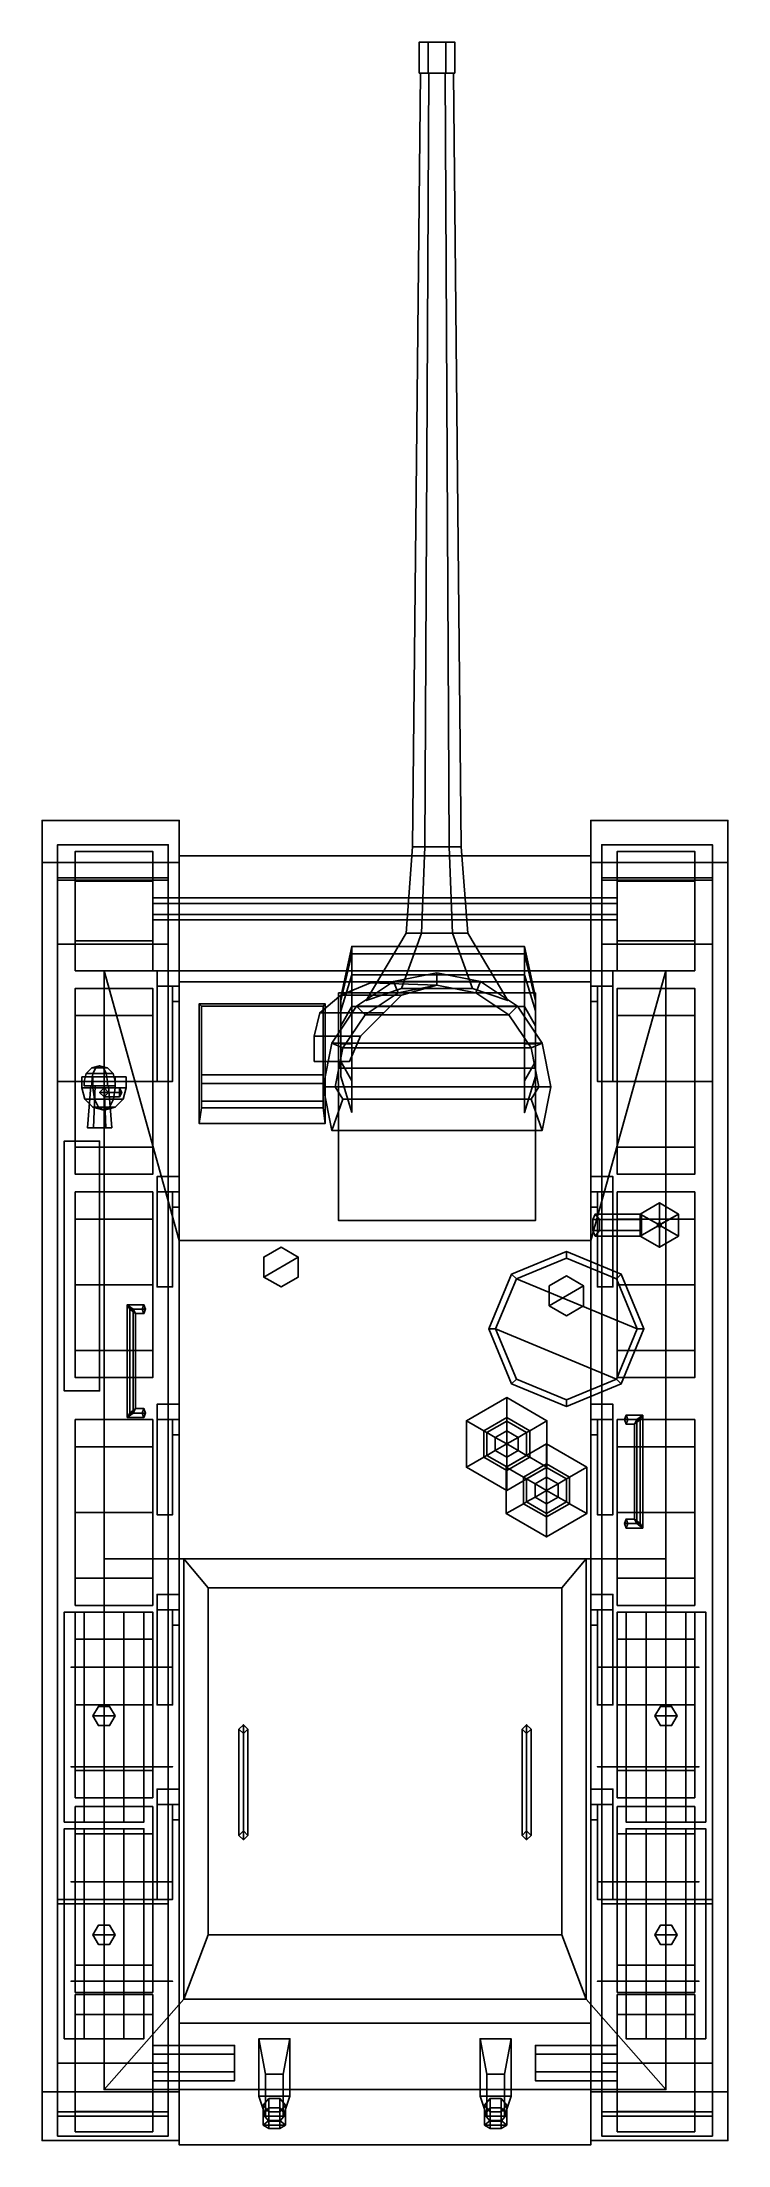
# Model space of a CAD drawing. Extents: x -1.55 to 1.55, y -2.94 to 6.57.
import ezdxf

# ---------------------------------------------------------------- set-up
doc = ezdxf.new("R2010")
doc.units = 0
doc.layers.get('0').update_dxf_attribs({"linetype": 'CONTINUOUS'})
for name, color, linetype in [('GUN', 1, 'CONTINUOUS'), ('MUDGUARDS', 4, 'CONTINUOUS'), ('SLEEVE', 5, 'CONTINUOUS'), ('TORSION', 5, 'CONTINUOUS'), ('TRACKS', 6, 'CONTINUOUS'), ('WHEELS', 2, 'CONTINUOUS')]:
    doc.layers.add(name, color=color, linetype=linetype)

msp = doc.modelspace()

# ---------------------------------------------------------------- linework, layer by layer
for points in [[(-0.93, 2.32, 0.38), (-0.93, -2.39, 0.38), (-0.93, -2.94, 0.84), (-0.93, 2.89, 0.71)], [(0.93, 2.89, 0.71), (0.93, 2.32, 0.38), (-0.93, 2.32, 0.38), (-0.93, 2.89, 0.71)], [(-0.93, 2.89, 0.71), (-0.93, -2.94, 0.84), (-0.93, -2.69, 1.11), (-0.93, 2.37, 1.11)], [(0.93, 2.37, 1.11), (0.93, 2.89, 0.71), (-0.93, 2.89, 0.71), (-0.93, 2.37, 1.11)], [(0.93, -2.94, 0.84), (0.93, -2.39, 0.38), (0.93, 2.32, 0.38), (0.93, 2.89, 0.71)], [(0.93, -2.69, 1.11), (0.93, -2.94, 0.84), (0.93, 2.89, 0.71), (0.93, 2.37, 1.11)], [(-1.27, 2.37, 1.11), (-1.27, -0.29, 1.11), (-0.93, -0.29, 1.99), (-0.93, 1.15, 1.99)], [(0.93, 1.15, 1.99), (1.27, 2.37, 1.11), (-1.27, 2.37, 1.11), (-0.93, 1.15, 1.99)], [(-0.93, 2.37, 1.11), (-0.93, -2.69, 1.11), (-1.27, -2.69, 1.11), (-1.27, 2.37, 1.11)], [(0.93, 2.32, 0.38), (0.93, -2.39, 0.38), (-0.93, -2.39, 0.38), (-0.93, 2.32, 0.38)], [(-0.2, 2.26, 1.97), (0.075, 2.26, 1.97), (0.235, 2.3051, 1.97), (-0.065, 2.315, 1.97)], [(-0.065, 2.315, 1.855), (0.235, 2.3051, 1.855), (0.075, 2.26, 1.855), (-0.2, 2.26, 1.855)], [(-0.065, 2.315, 1.97), (-0.065, 2.315, 1.855), (-0.2, 2.26, 1.855), (-0.2, 2.26, 1.97)], [(-0.0903, 2.1703, 1.975), (0.059, 2.27, 1.975), (0.0379, 2.3208, 1.91), (-0.1292, 2.2092, 1.91)], [(-0.1292, 2.2092, 1.91), (0.0379, 2.3208, 1.91), (0.4321, 2.3208, 1.91), (0.5992, 2.2092, 1.91)], [(0.235, 2.3051, 1.97), (0.235, 2.3051, 1.855), (-0.065, 2.315, 1.855), (-0.065, 2.315, 1.97)], [(0.059, 2.27, 1.975), (0.235, 2.305, 1.975), (0.235, 2.36, 1.91), (0.0379, 2.3208, 1.91)], [(0.0379, 2.3208, 1.91), (0.235, 2.36, 1.91), (0.235, 2.36, 1.91), (0.4321, 2.3208, 1.91)], [(0.411, 2.27, 1.975), (0.235, 2.305, 1.975), (0.235, 2.305, 1.975), (0.059, 2.27, 1.975)], [(0.075, 2.26, 1.97), (0.075, 2.26, 1.855), (0.235, 2.3051, 1.855), (0.235, 2.3051, 1.97)], [(0.235, 2.305, 1.975), (0.411, 2.27, 1.975), (0.4321, 2.3208, 1.91), (0.235, 2.36, 1.91)], [(0.411, 2.27, 1.975), (0.5603, 2.1703, 1.975), (0.5992, 2.2092, 1.91), (0.4321, 2.3208, 1.91)], [(1.27, 2.37, 1.11), (1.27, -2.69, 1.11), (0.93, -2.69, 1.11), (0.93, 2.37, 1.11)], [(0.93, -0.29, 1.99), (1.27, -0.29, 1.11), (1.27, 2.37, 1.11), (0.93, 1.15, 1.99)], [(-0.84, 2.22, 1.21), (-0.84, 1.68, 1.6), (-0.83, 1.75, 1.62), (-0.83, 2.21, 1.29)], [(-0.83, 2.21, 1.29), (-0.28, 2.21, 1.29), (-0.27, 2.22, 1.21), (-0.84, 2.22, 1.21)], [(-0.83, 1.75, 1.62), (-0.28, 1.75, 1.62), (-0.28, 2.21, 1.29), (-0.83, 2.21, 1.29)], [(-0.2, 2.26, 1.855), (0.075, 2.26, 1.855), (-0.005, 2.18, 1.855), (-0.295, 2.18, 1.855)], [(-0.295, 2.18, 1.97), (-0.005, 2.18, 1.97), (0.075, 2.26, 1.97), (-0.2, 2.26, 1.97)], [(-0.2, 2.26, 1.97), (-0.2, 2.26, 1.855), (-0.295, 2.18, 1.855), (-0.295, 2.18, 1.97)], [(-0.28, 2.21, 1.29), (-0.28, 1.75, 1.62), (-0.27, 1.68, 1.6), (-0.27, 2.22, 1.21)], [(-0.19, 2.021, 1.975), (-0.0903, 2.1703, 1.975), (-0.1292, 2.2092, 1.91), (-0.2408, 2.0421, 1.91)], [(-0.2408, 2.0421, 1.91), (-0.1292, 2.2092, 1.91), (0.5992, 2.2092, 1.91), (0.7108, 2.0421, 1.91)], [(-0.21, 2.27, 1.18), (-0.21, 1.24, 1.92), (-0.21, 1.24, 1.92), (-0.21, 1.93, 1.92)], [(-0.21, 1.93, 1.92), (0.68, 1.93, 1.92), (0.68, 2.27, 1.18), (-0.21, 2.27, 1.18)], [(0.075, 2.26, 1.97), (0.075, 2.26, 1.855), (-0.2, 2.26, 1.855), (-0.2, 2.26, 1.97)], [(-0.2, 2.26, 1.855), (0.075, 2.26, 1.855), (0.075, 2.26, 1.97), (-0.2, 2.26, 1.97)], [(0.5603, 2.1703, 1.975), (0.411, 2.27, 1.975), (0.059, 2.27, 1.975), (-0.0903, 2.1703, 1.975)], [(-0.005, 2.18, 1.97), (-0.005, 2.18, 1.855), (0.075, 2.26, 1.855), (0.075, 2.26, 1.97)], [(0.5603, 2.1703, 1.975), (0.66, 2.021, 1.975), (0.7108, 2.0421, 1.91), (0.5992, 2.2092, 1.91)], [(0.68, 1.93, 1.92), (0.68, 1.24, 1.92), (0.68, 1.24, 1.92), (0.68, 2.27, 1.18)], [(-0.32, 2.075, 1.97), (-0.11, 2.075, 1.97), (-0.005, 2.18, 1.97), (-0.295, 2.18, 1.97)], [(-0.295, 2.18, 1.855), (-0.005, 2.18, 1.855), (-0.11, 2.075, 1.855), (-0.32, 2.075, 1.855)], [(-0.295, 2.18, 1.97), (-0.295, 2.18, 1.855), (-0.32, 2.075, 1.855), (-0.32, 2.075, 1.97)], [(-0.005, 2.18, 1.97), (-0.005, 2.18, 1.855), (-0.295, 2.18, 1.855), (-0.295, 2.18, 1.97)], [(-0.295, 2.18, 1.855), (-0.005, 2.18, 1.855), (-0.005, 2.18, 1.97), (-0.295, 2.18, 1.97)], [(0.66, 2.021, 1.975), (0.5603, 2.1703, 1.975), (-0.0903, 2.1703, 1.975), (-0.19, 2.021, 1.975)], [(-0.11, 2.075, 1.97), (-0.11, 2.075, 1.855), (-0.005, 2.18, 1.855), (-0.005, 2.18, 1.97)], [(-0.32, 1.96, 1.97), (-0.16, 1.96, 1.97), (-0.11, 2.075, 1.97), (-0.32, 2.075, 1.97)], [(-0.11, 2.075, 1.97), (-0.11, 2.075, 1.855), (-0.32, 2.075, 1.855), (-0.32, 2.075, 1.97)], [(-0.32, 2.075, 1.97), (-0.32, 2.075, 1.855), (-0.32, 1.96, 1.855), (-0.32, 1.96, 1.97)], [(-0.32, 2.075, 1.855), (-0.11, 2.075, 1.855), (-0.16, 1.96, 1.855), (-0.32, 1.96, 1.855)], [(-0.32, 2.075, 1.855), (-0.11, 2.075, 1.855), (-0.11, 2.075, 1.97), (-0.32, 2.075, 1.97)], [(-0.225, 1.845, 1.975), (-0.19, 2.021, 1.975), (-0.2408, 2.0421, 1.91), (-0.28, 1.845, 1.91)], [(-0.28, 1.845, 1.91), (-0.2408, 2.0421, 1.91), (0.7108, 2.0421, 1.91), (0.75, 1.845, 1.91)], [(0.695, 1.845, 1.975), (0.66, 2.021, 1.975), (-0.19, 2.021, 1.975), (-0.225, 1.845, 1.975)], [(-0.16, 1.96, 1.97), (-0.16, 1.96, 1.855), (-0.11, 2.075, 1.855), (-0.11, 2.075, 1.97)], [(0.66, 2.021, 1.975), (0.695, 1.845, 1.975), (0.75, 1.845, 1.91), (0.7108, 2.0421, 1.91)], [(-1.3506, 1.905, 1.24), (-1.36, 1.87, 1.24), (-1.325, 1.87, 1.3006), (-1.3203, 1.905, 1.2925)], [(-1.3203, 1.905, 1.1875), (-1.325, 1.87, 1.1794), (-1.36, 1.87, 1.24), (-1.3506, 1.905, 1.24)], [(-1.325, 1.9306, 1.24), (-1.3506, 1.905, 1.24), (-1.3203, 1.905, 1.2925), (-1.3075, 1.9306, 1.2703)], [(-1.3075, 1.9306, 1.2097), (-1.3203, 1.905, 1.1875), (-1.3506, 1.905, 1.24), (-1.325, 1.9306, 1.24)], [(-1.29, 1.94, 1.24), (-1.325, 1.9306, 1.24), (-1.3075, 1.9306, 1.2703), (-1.29, 1.94, 1.24)], [(-1.29, 1.94, 1.24), (-1.3075, 1.9306, 1.2097), (-1.325, 1.9306, 1.24), (-1.29, 1.94, 1.24)], [(-1.3203, 1.905, 1.2925), (-1.325, 1.87, 1.3006), (-1.255, 1.87, 1.3006), (-1.2597, 1.905, 1.2925)], [(-1.2597, 1.905, 1.1875), (-1.255, 1.87, 1.1794), (-1.325, 1.87, 1.1794), (-1.3203, 1.905, 1.1875)], [(-1.3075, 1.9306, 1.2703), (-1.3203, 1.905, 1.2925), (-1.2597, 1.905, 1.2925), (-1.2725, 1.9306, 1.2703)], [(-1.2725, 1.9306, 1.2097), (-1.2597, 1.905, 1.1875), (-1.3203, 1.905, 1.1875), (-1.3075, 1.9306, 1.2097)], [(-1.29, 1.94, 1.24), (-1.3075, 1.9306, 1.2703), (-1.2725, 1.9306, 1.2703), (-1.29, 1.94, 1.24)], [(-1.29, 1.94, 1.24), (-1.2725, 1.9306, 1.2097), (-1.3075, 1.9306, 1.2097), (-1.29, 1.94, 1.24)], [(-1.29, 1.94, 1.24), (-1.2725, 1.9306, 1.2703), (-1.255, 1.9306, 1.24), (-1.29, 1.94, 1.24)], [(-1.29, 1.94, 1.24), (-1.255, 1.9306, 1.24), (-1.2725, 1.9306, 1.2097), (-1.29, 1.94, 1.24)], [(-1.2725, 1.9306, 1.2703), (-1.2597, 1.905, 1.2925), (-1.2294, 1.905, 1.24), (-1.255, 1.9306, 1.24)], [(-1.255, 1.9306, 1.24), (-1.2294, 1.905, 1.24), (-1.2597, 1.905, 1.1875), (-1.2725, 1.9306, 1.2097)], [(-1.2597, 1.905, 1.2925), (-1.255, 1.87, 1.3006), (-1.22, 1.87, 1.24), (-1.2294, 1.905, 1.24)], [(-1.2294, 1.905, 1.24), (-1.22, 1.87, 1.24), (-1.255, 1.87, 1.1794), (-1.2597, 1.905, 1.1875)], [(-0.32, 1.96, 1.855), (-0.16, 1.96, 1.855), (-0.16, 1.96, 1.97), (-0.32, 1.96, 1.97)], [(-0.21, 1.24, 1.92), (0.68, 1.24, 1.92), (0.68, 1.93, 1.92), (-0.21, 1.93, 1.92)], [(-1.32, 1.89, 1.5566), (-1.37, 1.89, 1.47), (-1.37, 1.84, 1.47), (-1.32, 1.84, 1.5566)], [(-1.37, 1.89, 1.47), (-1.32, 1.89, 1.3834), (-1.32, 1.84, 1.3834), (-1.37, 1.84, 1.47)], [(-1.17, 1.89, 1.47), (-1.37, 1.89, 1.47), (-1.32, 1.89, 1.5566), (-1.22, 1.89, 1.5566)], [(-1.22, 1.89, 1.3834), (-1.32, 1.89, 1.3834), (-1.37, 1.89, 1.47), (-1.17, 1.89, 1.47)], [(-1.3566, 1.79, 1.47), (-1.37, 1.84, 1.47), (-1.32, 1.84, 1.3834), (-1.3133, 1.79, 1.395)], [(-1.3133, 1.79, 1.545), (-1.32, 1.84, 1.5566), (-1.37, 1.84, 1.47), (-1.3566, 1.79, 1.47)], [(-1.325, 1.87, 1.3006), (-1.36, 1.87, 1.24), (-1.36, 1.85, 1.24), (-1.325, 1.85, 1.3006)], [(-1.36, 1.87, 1.24), (-1.325, 1.87, 1.1794), (-1.325, 1.85, 1.1794), (-1.36, 1.85, 1.24)], [(-1.255, 1.85, 1.3006), (-1.325, 1.85, 1.3006), (-1.36, 1.85, 1.24), (-1.22, 1.85, 1.24)], [(-1.22, 1.85, 1.24), (-1.36, 1.85, 1.24), (-1.325, 1.85, 1.1794), (-1.255, 1.85, 1.1794)], [(-1.3175, 1.66, 1.1924), (-1.345, 1.66, 1.24), (-1.33, 1.85, 1.24), (-1.31, 1.85, 1.2054)], [(-1.345, 1.66, 1.24), (-1.3175, 1.66, 1.2876), (-1.31, 1.85, 1.2746), (-1.33, 1.85, 1.24)], [(-1.255, 1.87, 1.3006), (-1.325, 1.87, 1.3006), (-1.325, 1.85, 1.3006), (-1.255, 1.85, 1.3006)], [(-1.325, 1.87, 1.1794), (-1.255, 1.87, 1.1794), (-1.255, 1.85, 1.1794), (-1.325, 1.85, 1.1794)], [(-1.22, 1.89, 1.5566), (-1.32, 1.89, 1.5566), (-1.32, 1.84, 1.5566), (-1.22, 1.84, 1.5566)], [(-1.32, 1.89, 1.3834), (-1.22, 1.89, 1.3834), (-1.22, 1.84, 1.3834), (-1.32, 1.84, 1.3834)], [(-1.3133, 1.79, 1.395), (-1.32, 1.84, 1.3834), (-1.22, 1.84, 1.3834), (-1.2267, 1.79, 1.395)], [(-1.2267, 1.79, 1.545), (-1.22, 1.84, 1.5566), (-1.32, 1.84, 1.5566), (-1.3133, 1.79, 1.545)], [(-1.2625, 1.66, 1.1924), (-1.3175, 1.66, 1.1924), (-1.31, 1.85, 1.2054), (-1.27, 1.85, 1.2054)], [(-1.3175, 1.66, 1.2876), (-1.2625, 1.66, 1.2876), (-1.27, 1.85, 1.2746), (-1.31, 1.85, 1.2746)], [(-1.2, 1.84, 1.29), (-1.2, 1.82, 1.27), (-1.29, 1.82, 1.4), (-1.27, 1.84, 1.4)], [(-1.2, 1.82, 1.27), (-1.2, 1.8, 1.29), (-1.27, 1.8, 1.4), (-1.29, 1.82, 1.4)], [(-1.235, 1.66, 1.24), (-1.2625, 1.66, 1.1924), (-1.27, 1.85, 1.2054), (-1.25, 1.85, 1.24)], [(-1.2625, 1.66, 1.2876), (-1.235, 1.66, 1.24), (-1.25, 1.85, 1.24), (-1.27, 1.85, 1.2746)], [(-1.19, 1.82, 1.3), (-1.2, 1.84, 1.29), (-1.27, 1.84, 1.4), (-1.25, 1.82, 1.4)], [(-1.2, 1.8, 1.29), (-1.19, 1.82, 1.3), (-1.25, 1.82, 1.4), (-1.27, 1.8, 1.4)], [(-1.22, 1.87, 1.24), (-1.255, 1.87, 1.3006), (-1.255, 1.85, 1.3006), (-1.22, 1.85, 1.24)], [(-1.255, 1.87, 1.1794), (-1.22, 1.87, 1.24), (-1.22, 1.85, 1.24), (-1.255, 1.85, 1.1794)], [(-1.2267, 1.79, 1.395), (-1.22, 1.84, 1.3834), (-1.17, 1.84, 1.47), (-1.1834, 1.79, 1.47)], [(-1.1834, 1.79, 1.47), (-1.17, 1.84, 1.47), (-1.22, 1.84, 1.5566), (-1.2267, 1.79, 1.545)], [(-1.17, 1.89, 1.47), (-1.22, 1.89, 1.5566), (-1.22, 1.84, 1.5566), (-1.17, 1.84, 1.47)], [(-1.22, 1.89, 1.3834), (-1.17, 1.89, 1.47), (-1.17, 1.84, 1.47), (-1.22, 1.84, 1.3834)], [(-0.83, 1.9, 1.51), (-0.83, 1.75, 1.62), (-0.83, 1.78, 1.64), (-0.83, 1.86, 1.64)], [(-0.83, 1.86, 1.64), (-0.28, 1.86, 1.64), (-0.28, 1.9, 1.51), (-0.83, 1.9, 1.51)], [(-0.83, 1.78, 1.64), (-0.28, 1.78, 1.64), (-0.28, 1.86, 1.64), (-0.83, 1.86, 1.64)], [(-0.28, 1.86, 1.64), (-0.28, 1.78, 1.64), (-0.28, 1.75, 1.62), (-0.28, 1.9, 1.51)], [(-0.19, 1.79, 1.975), (-0.225, 1.845, 1.975), (-0.28, 1.845, 1.91), (-0.2408, 1.6479, 1.91)], [(-0.2408, 1.6479, 1.91), (-0.28, 1.845, 1.91), (0.75, 1.845, 1.91), (0.7108, 1.6479, 1.91)], [(0.66, 1.79, 1.975), (0.695, 1.845, 1.975), (-0.225, 1.845, 1.975), (-0.19, 1.79, 1.975)], [(0.695, 1.845, 1.975), (0.66, 1.79, 1.975), (0.7108, 1.6479, 1.91), (0.75, 1.845, 1.91)], [(-1.32, 1.7534, 1.47), (-1.3566, 1.79, 1.47), (-1.3133, 1.79, 1.395), (-1.295, 1.7534, 1.4267)], [(-1.295, 1.7534, 1.5133), (-1.3133, 1.79, 1.545), (-1.3566, 1.79, 1.47), (-1.32, 1.7534, 1.47)], [(-1.27, 1.74, 1.47), (-1.32, 1.7534, 1.47), (-1.295, 1.7534, 1.4267), (-1.27, 1.74, 1.47)], [(-1.27, 1.74, 1.47), (-1.295, 1.7534, 1.5133), (-1.32, 1.7534, 1.47), (-1.27, 1.74, 1.47)], [(-1.295, 1.7534, 1.4267), (-1.3133, 1.79, 1.395), (-1.2267, 1.79, 1.395), (-1.245, 1.7534, 1.4267)], [(-1.245, 1.7534, 1.5133), (-1.2267, 1.79, 1.545), (-1.3133, 1.79, 1.545), (-1.295, 1.7534, 1.5133)], [(-1.27, 1.74, 1.47), (-1.295, 1.7534, 1.4267), (-1.245, 1.7534, 1.4267), (-1.27, 1.74, 1.47)], [(-1.27, 1.74, 1.47), (-1.245, 1.7534, 1.5133), (-1.295, 1.7534, 1.5133), (-1.27, 1.74, 1.47)], [(-1.27, 1.74, 1.47), (-1.245, 1.7534, 1.4267), (-1.22, 1.7534, 1.47), (-1.27, 1.74, 1.47)], [(-1.27, 1.74, 1.47), (-1.22, 1.7534, 1.47), (-1.245, 1.7534, 1.5133), (-1.27, 1.74, 1.47)], [(-1.245, 1.7534, 1.4267), (-1.2267, 1.79, 1.395), (-1.1834, 1.79, 1.47), (-1.22, 1.7534, 1.47)], [(-1.22, 1.7534, 1.47), (-1.1834, 1.79, 1.47), (-1.2267, 1.79, 1.545), (-1.245, 1.7534, 1.5133)], [(-0.84, 1.68, 1.6), (-0.27, 1.68, 1.6), (-0.28, 1.75, 1.62), (-0.83, 1.75, 1.62)], [(-0.83, 1.75, 1.62), (-0.28, 1.75, 1.62), (-0.28, 1.78, 1.64), (-0.83, 1.78, 1.64)], [(0.7108, 1.6479, 1.91), (0.66, 1.79, 1.975), (-0.19, 1.79, 1.975), (-0.2408, 1.6479, 1.91)], [(-1.345, 1.66, 1.24), (-1.235, 1.66, 1.24), (-1.2625, 1.66, 1.2876), (-1.3175, 1.66, 1.2876)], [(-1.3175, 1.66, 1.1924), (-1.2625, 1.66, 1.1924), (-1.235, 1.66, 1.24), (-1.345, 1.66, 1.24)], [(-1.45, 1.6, 1.29), (-1.45, 0.47, 1.29), (-1.29, 0.47, 1.29), (-1.29, 1.6, 1.29)], [(-1.45, 1.6, 1.11), (-1.45, 0.47, 1.11), (-1.45, 0.47, 1.29), (-1.45, 1.6, 1.29)], [(-1.29, 1.6, 1.29), (-1.29, 1.6, 1.11), (-1.45, 1.6, 1.11), (-1.45, 1.6, 1.29)], [(-1.29, 0.47, 1.29), (-1.29, 0.47, 1.11), (-1.29, 1.6, 1.11), (-1.29, 1.6, 1.29)], [(1.16, 1.245, 1.9633), (1.16, 1.27, 1.92), (0.95, 1.27, 1.92), (0.94, 1.245, 1.9633)], [(1.16, 1.195, 1.9633), (1.16, 1.245, 1.9633), (0.94, 1.245, 1.9633), (0.94, 1.195, 1.9633)], [(1.16, 1.27, 1.92), (1.16, 1.245, 1.8767), (0.97, 1.245, 1.8767), (0.95, 1.27, 1.92)], [(1.16, 1.245, 1.8767), (1.16, 1.195, 1.8767), (0.97, 1.195, 1.8767), (0.97, 1.245, 1.8767)], [(1.1534, 1.27, 1.99), (1.24, 1.32, 1.99), (1.24, 1.32, 1.85), (1.1534, 1.27, 1.85)], [(1.24, 1.32, 1.99), (1.1534, 1.27, 1.99), (1.2313, 1.225, 2.01), (1.24, 1.23, 2.01)], [(1.3266, 1.27, 1.85), (1.1534, 1.17, 1.85), (1.1534, 1.27, 1.85), (1.24, 1.32, 1.85)], [(1.1534, 1.17, 1.99), (1.1534, 1.27, 1.99), (1.1534, 1.27, 1.85), (1.1534, 1.17, 1.85)], [(1.1534, 1.27, 1.99), (1.1534, 1.17, 1.99), (1.2313, 1.215, 2.01), (1.2313, 1.225, 2.01)], [(1.3266, 1.17, 1.85), (1.24, 1.12, 1.85), (1.1534, 1.17, 1.85), (1.3266, 1.27, 1.85)], [(1.24, 1.32, 1.99), (1.3266, 1.27, 1.99), (1.3266, 1.27, 1.85), (1.24, 1.32, 1.85)], [(1.3266, 1.27, 1.99), (1.24, 1.32, 1.99), (1.24, 1.23, 2.01), (1.2487, 1.225, 2.01)], [(1.3266, 1.17, 1.99), (1.3266, 1.27, 1.99), (1.2487, 1.225, 2.01), (1.2487, 1.215, 2.01)], [(1.3266, 1.27, 1.99), (1.3266, 1.17, 1.99), (1.3266, 1.17, 1.85), (1.3266, 1.27, 1.85)], [(-0.93, 1.15, 1.99), (-0.93, -0.29, 1.99), (0.93, -0.29, 1.99), (0.93, 1.15, 1.99)], [(1.16, 1.17, 1.92), (1.16, 1.195, 1.9633), (0.94, 1.195, 1.9633), (0.95, 1.17, 1.92)], [(1.16, 1.195, 1.8767), (1.16, 1.17, 1.92), (0.95, 1.17, 1.92), (0.97, 1.195, 1.8767)], [(1.1534, 1.17, 1.99), (1.24, 1.12, 1.99), (1.24, 1.21, 2.01), (1.2313, 1.215, 2.01)], [(1.24, 1.12, 1.99), (1.1534, 1.17, 1.99), (1.1534, 1.17, 1.85), (1.24, 1.12, 1.85)], [(1.24, 1.23, 2.01), (1.2313, 1.225, 2.01), (1.24, 1.22, 6.11)], [(1.2313, 1.225, 2.01), (1.2313, 1.215, 2.01), (1.24, 1.22, 6.11)], [(1.2313, 1.215, 2.01), (1.24, 1.21, 2.01), (1.24, 1.22, 6.11)], [(1.2487, 1.225, 2.01), (1.24, 1.23, 2.01), (1.24, 1.22, 6.11)], [(1.2487, 1.215, 2.01), (1.2487, 1.225, 2.01), (1.24, 1.22, 6.11)], [(1.24, 1.21, 2.01), (1.2487, 1.215, 2.01), (1.24, 1.22, 6.11)], [(1.24, 1.12, 1.99), (1.3266, 1.17, 1.99), (1.2487, 1.215, 2.01), (1.24, 1.21, 2.01)], [(1.3266, 1.17, 1.99), (1.24, 1.12, 1.99), (1.24, 1.12, 1.85), (1.3266, 1.17, 1.85)], [(-0.47, 1.12, 1.99), (-0.5479, 1.075, 1.99), (-0.5479, 1.075, 2.06), (-0.47, 1.12, 2.06)], [(-0.47, 1.12, 2.06), (-0.5479, 1.075, 2.06), (-0.5479, 0.985, 2.06), (-0.3921, 1.075, 2.06)], [(-0.5479, 1.075, 1.99), (-0.5479, 0.985, 1.99), (-0.5479, 0.985, 2.06), (-0.5479, 1.075, 2.06)], [(-0.3921, 1.075, 2.06), (-0.5479, 0.985, 2.06), (-0.47, 0.94, 2.06), (-0.3921, 0.985, 2.06)], [(-0.3921, 1.075, 1.99), (-0.47, 1.12, 1.99), (-0.47, 1.12, 2.06), (-0.3921, 1.075, 2.06)], [(-0.3921, 0.985, 1.99), (-0.3921, 1.075, 1.99), (-0.3921, 1.075, 2.06), (-0.3921, 0.985, 2.06)], [(0.82, 1.1, 1.99), (0.5725, 0.9975, 1.99), (0.5725, 0.9975, 2.15), (0.82, 1.1, 2.15)], [(0.82, 1.1, 2.15), (0.5725, 0.9975, 2.15), (0.5937, 0.9763, 2.2), (0.82, 1.07, 2.2)], [(0.5937, 0.9763, 2.2), (1.14, 0.75, 2.2), (1.0463, 0.9763, 2.2), (0.82, 1.07, 2.2)], [(1.0675, 0.9975, 1.63), (0.82, 1.1, 1.99), (0.82, 1.1, 2.15), (1.0675, 0.9975, 2.15)], [(1.0675, 0.9975, 2.15), (0.82, 1.1, 2.15), (0.82, 1.07, 2.2), (1.0463, 0.9763, 2.2)], [(-0.5479, 0.985, 1.99), (-0.47, 0.94, 1.99), (-0.47, 0.94, 2.06), (-0.5479, 0.985, 2.06)], [(-0.47, 0.94, 1.99), (-0.3921, 0.985, 1.99), (-0.3921, 0.985, 2.06), (-0.47, 0.94, 2.06)], [(0.5725, 0.9975, 1.99), (0.47, 0.75, 1.99), (0.47, 0.75, 2.15), (0.5725, 0.9975, 2.15)], [(0.5725, 0.9975, 2.15), (0.47, 0.75, 2.15), (0.5, 0.75, 2.2), (0.5937, 0.9763, 2.2)], [(0.5, 0.75, 2.2), (1.0463, 0.5237, 2.2), (1.14, 0.75, 2.2), (0.5937, 0.9763, 2.2)], [(0.82, 0.99, 2.2), (0.7421, 0.945, 2.2), (0.7421, 0.945, 2.27), (0.82, 0.99, 2.27)], [(0.82, 0.99, 2.27), (0.7421, 0.945, 2.27), (0.7421, 0.855, 2.27), (0.8979, 0.945, 2.27)], [(0.8979, 0.945, 2.2), (0.82, 0.99, 2.2), (0.82, 0.99, 2.27), (0.8979, 0.945, 2.27)], [(1.17, 0.75, 2.15), (1.0675, 0.9975, 2.15), (1.0463, 0.9763, 2.2), (1.14, 0.75, 2.2)], [(1.17, 0.75, 1.36), (1.0675, 0.9975, 1.63), (1.0675, 0.9975, 2.15), (1.17, 0.75, 2.15)], [(-1.1532, 0.84, 1.5628), (-1.1647, 0.86, 1.5887), (-1.09, 0.86, 1.56), (-1.0972, 0.84, 1.5413)], [(-1.1647, 0.86, 1.5887), (-1.1388, 0.84, 1.6002), (-1.0828, 0.84, 1.5787), (-1.09, 0.86, 1.56)], [(-1.1388, 0.84, 1.6002), (-1.1647, 0.86, 1.5887), (-1.1647, 0.35, 1.5887), (-1.1388, 0.37, 1.6002)], [(-1.1647, 0.86, 1.5887), (-1.1532, 0.84, 1.5628), (-1.1532, 0.37, 1.5628), (-1.1647, 0.35, 1.5887)], [(0.7421, 0.945, 2.2), (0.7421, 0.855, 2.2), (0.7421, 0.855, 2.27), (0.7421, 0.945, 2.27)], [(0.8979, 0.945, 2.27), (0.7421, 0.855, 2.27), (0.82, 0.81, 2.27), (0.8979, 0.855, 2.27)], [(0.8979, 0.855, 2.2), (0.8979, 0.945, 2.2), (0.8979, 0.945, 2.27), (0.8979, 0.855, 2.27)], [(-1.1273, 0.82, 1.5743), (-1.1532, 0.84, 1.5628), (-1.0972, 0.84, 1.5413), (-1.09, 0.82, 1.56)], [(-1.1532, 0.84, 1.5628), (-1.1273, 0.82, 1.5743), (-1.1273, 0.39, 1.5743), (-1.1532, 0.37, 1.5628)], [(-1.1388, 0.84, 1.6002), (-1.1273, 0.82, 1.5743), (-1.09, 0.82, 1.56), (-1.0828, 0.84, 1.5787)], [(-1.1273, 0.82, 1.5743), (-1.1388, 0.84, 1.6002), (-1.1388, 0.37, 1.6002), (-1.1273, 0.39, 1.5743)], [(0.7421, 0.855, 2.2), (0.82, 0.81, 2.2), (0.82, 0.81, 2.27), (0.7421, 0.855, 2.27)], [(0.82, 0.81, 2.2), (0.8979, 0.855, 2.2), (0.8979, 0.855, 2.27), (0.82, 0.81, 2.27)], [(0.47, 0.75, 1.99), (0.5725, 0.5025, 1.99), (0.5725, 0.5025, 2.15), (0.47, 0.75, 2.15)], [(0.47, 0.75, 2.15), (0.5725, 0.5025, 2.15), (0.5937, 0.5237, 2.2), (0.5, 0.75, 2.2)], [(0.5937, 0.5237, 2.2), (0.82, 0.43, 2.2), (1.0463, 0.5237, 2.2), (0.5, 0.75, 2.2)], [(1.0675, 0.5025, 2.15), (1.17, 0.75, 2.15), (1.14, 0.75, 2.2), (1.0463, 0.5237, 2.2)], [(1.0675, 0.5025, 1.63), (1.17, 0.75, 1.36), (1.17, 0.75, 2.15), (1.0675, 0.5025, 2.15)], [(0.5725, 0.5025, 2.15), (0.82, 0.4, 2.15), (0.82, 0.43, 2.2), (0.5937, 0.5237, 2.2)], [(0.5725, 0.5025, 1.99), (0.82, 0.4, 1.99), (0.82, 0.4, 2.15), (0.5725, 0.5025, 2.15)], [(0.82, 0.4, 2.15), (1.0675, 0.5025, 2.15), (1.0463, 0.5237, 2.2), (0.82, 0.43, 2.2)], [(0.82, 0.4, 1.99), (1.0675, 0.5025, 1.63), (1.0675, 0.5025, 2.15), (0.82, 0.4, 2.15)], [(-1.45, 0.47, 1.29), (-1.45, 0.47, 1.11), (-1.29, 0.47, 1.11), (-1.29, 0.47, 1.29)], [(-1.1532, 0.37, 1.5628), (-1.1273, 0.39, 1.5743), (-1.09, 0.39, 1.56), (-1.0972, 0.37, 1.5413)], [(-1.1273, 0.39, 1.5743), (-1.1388, 0.37, 1.6002), (-1.0828, 0.37, 1.5787), (-1.09, 0.39, 1.56)], [(0.55, 0.44, 1.99), (0.3681, 0.335, 1.99), (0.4461, 0.29, 2.11), (0.55, 0.35, 2.11)], [(0.7319, 0.335, 1.99), (0.55, 0.44, 1.99), (0.55, 0.35, 2.11), (0.6539, 0.29, 2.11)], [(-1.1388, 0.37, 1.6002), (-1.1647, 0.35, 1.5887), (-1.09, 0.35, 1.56), (-1.0828, 0.37, 1.5787)], [(-1.1647, 0.35, 1.5887), (-1.1532, 0.37, 1.5628), (-1.0972, 0.37, 1.5413), (-1.09, 0.35, 1.56)], [(0.3681, 0.335, 1.99), (0.3681, 0.125, 1.99), (0.4461, 0.17, 2.11), (0.4461, 0.29, 2.11)], [(0.55, 0.3339, 2.13), (0.55, 0.35, 2.11), (0.4461, 0.29, 2.11), (0.46, 0.282, 2.13)], [(0.46, 0.282, 2.13), (0.4461, 0.29, 2.11), (0.4461, 0.17, 2.11), (0.46, 0.178, 2.13)], [(0.55, 0.29, 2.15), (0.55, 0.3339, 2.13), (0.46, 0.282, 2.13), (0.498, 0.26, 2.15)], [(0.55, 0.23, 2.17), (0.55, 0.29, 2.15), (0.498, 0.26, 2.15), (0.55, 0.23, 2.17)], [(0.64, 0.282, 2.13), (0.6539, 0.29, 2.11), (0.55, 0.35, 2.11), (0.55, 0.3339, 2.13)], [(0.602, 0.26, 2.15), (0.64, 0.282, 2.13), (0.55, 0.3339, 2.13), (0.55, 0.29, 2.15)], [(0.55, 0.23, 2.17), (0.602, 0.26, 2.15), (0.55, 0.29, 2.15), (0.55, 0.23, 2.17)], [(0.64, 0.178, 2.13), (0.6539, 0.17, 2.11), (0.6539, 0.29, 2.11), (0.64, 0.282, 2.13)], [(0.7319, 0.125, 1.99), (0.7319, 0.335, 1.99), (0.6539, 0.29, 2.11), (0.6539, 0.17, 2.11)], [(1.1388, 0.34, 1.6002), (1.1647, 0.36, 1.5887), (1.09, 0.36, 1.56), (1.0828, 0.34, 1.5787)], [(1.1273, 0.32, 1.5743), (1.1388, 0.34, 1.6002), (1.0828, 0.34, 1.5787), (1.09, 0.32, 1.56)], [(1.1647, 0.36, 1.5887), (1.1532, 0.34, 1.5628), (1.0972, 0.34, 1.5413), (1.09, 0.36, 1.56)], [(1.1532, 0.34, 1.5628), (1.1273, 0.32, 1.5743), (1.09, 0.32, 1.56), (1.0972, 0.34, 1.5413)], [(1.1273, -0.11, 1.5743), (1.1388, -0.13, 1.6002), (1.1388, 0.34, 1.6002), (1.1273, 0.32, 1.5743)], [(1.1532, -0.13, 1.5628), (1.1273, -0.11, 1.5743), (1.1273, 0.32, 1.5743), (1.1532, 0.34, 1.5628)], [(1.1388, -0.13, 1.6002), (1.1647, -0.15, 1.5887), (1.1647, 0.36, 1.5887), (1.1388, 0.34, 1.6002)], [(1.1647, -0.15, 1.5887), (1.1532, -0.13, 1.5628), (1.1532, 0.34, 1.5628), (1.1647, 0.36, 1.5887)], [(0.498, 0.26, 2.15), (0.46, 0.282, 2.13), (0.46, 0.178, 2.13), (0.498, 0.2, 2.15)], [(0.498, 0.2, 2.15), (0.46, 0.178, 2.13), (0.55, 0.1261, 2.13), (0.55, 0.17, 2.15)], [(0.55, 0.23, 2.17), (0.498, 0.26, 2.15), (0.498, 0.2, 2.15), (0.55, 0.23, 2.17)], [(0.55, 0.23, 2.17), (0.498, 0.2, 2.15), (0.55, 0.17, 2.15), (0.55, 0.23, 2.17)], [(0.73, 0.23, 1.99), (0.5481, 0.125, 1.99), (0.6261, 0.08, 2.11), (0.73, 0.14, 2.11)], [(0.55, 0.23, 2.17), (0.602, 0.2, 2.15), (0.602, 0.26, 2.15), (0.55, 0.23, 2.17)], [(0.55, 0.23, 2.17), (0.55, 0.17, 2.15), (0.602, 0.2, 2.15), (0.55, 0.23, 2.17)], [(0.55, 0.17, 2.15), (0.55, 0.1261, 2.13), (0.64, 0.178, 2.13), (0.602, 0.2, 2.15)], [(0.602, 0.2, 2.15), (0.64, 0.178, 2.13), (0.64, 0.282, 2.13), (0.602, 0.26, 2.15)], [(0.9119, 0.125, 1.99), (0.73, 0.23, 1.99), (0.73, 0.14, 2.11), (0.8339, 0.08, 2.11)], [(0.3681, 0.125, 1.99), (0.55, 0.02, 1.99), (0.55, 0.11, 2.11), (0.4461, 0.17, 2.11)], [(0.46, 0.178, 2.13), (0.4461, 0.17, 2.11), (0.55, 0.11, 2.11), (0.55, 0.1261, 2.13)], [(0.5481, 0.125, 1.99), (0.5481, -0.085, 1.99), (0.6261, -0.04, 2.11), (0.6261, 0.08, 2.11)], [(0.55, 0.1261, 2.13), (0.55, 0.11, 2.11), (0.6539, 0.17, 2.11), (0.64, 0.178, 2.13)], [(0.55, 0.02, 1.99), (0.7319, 0.125, 1.99), (0.6539, 0.17, 2.11), (0.55, 0.11, 2.11)], [(0.73, 0.1239, 2.13), (0.73, 0.14, 2.11), (0.6261, 0.08, 2.11), (0.64, 0.072, 2.13)], [(0.73, 0.08, 2.15), (0.73, 0.1239, 2.13), (0.64, 0.072, 2.13), (0.678, 0.05, 2.15)], [(0.82, 0.072, 2.13), (0.8339, 0.08, 2.11), (0.73, 0.14, 2.11), (0.73, 0.1239, 2.13)], [(0.782, 0.05, 2.15), (0.82, 0.072, 2.13), (0.73, 0.1239, 2.13), (0.73, 0.08, 2.15)], [(0.9119, -0.085, 1.99), (0.9119, 0.125, 1.99), (0.8339, 0.08, 2.11), (0.8339, -0.04, 2.11)], [(0.64, 0.072, 2.13), (0.6261, 0.08, 2.11), (0.6261, -0.04, 2.11), (0.64, -0.032, 2.13)], [(0.678, 0.05, 2.15), (0.64, 0.072, 2.13), (0.64, -0.032, 2.13), (0.678, -0.01, 2.15)], [(0.73, 0.02, 2.17), (0.73, 0.08, 2.15), (0.678, 0.05, 2.15), (0.73, 0.02, 2.17)], [(0.73, 0.02, 2.17), (0.678, 0.05, 2.15), (0.678, -0.01, 2.15), (0.73, 0.02, 2.17)], [(0.73, 0.02, 2.17), (0.678, -0.01, 2.15), (0.73, -0.04, 2.15), (0.73, 0.02, 2.17)], [(0.73, 0.02, 2.17), (0.782, 0.05, 2.15), (0.73, 0.08, 2.15), (0.73, 0.02, 2.17)], [(0.73, 0.02, 2.17), (0.782, -0.01, 2.15), (0.782, 0.05, 2.15), (0.73, 0.02, 2.17)], [(0.73, 0.02, 2.17), (0.73, -0.04, 2.15), (0.782, -0.01, 2.15), (0.73, 0.02, 2.17)], [(0.782, -0.01, 2.15), (0.82, -0.032, 2.13), (0.82, 0.072, 2.13), (0.782, 0.05, 2.15)], [(0.82, -0.032, 2.13), (0.8339, -0.04, 2.11), (0.8339, 0.08, 2.11), (0.82, 0.072, 2.13)], [(0.5481, -0.085, 1.99), (0.73, -0.19, 1.99), (0.73, -0.1, 2.11), (0.6261, -0.04, 2.11)], [(0.64, -0.032, 2.13), (0.6261, -0.04, 2.11), (0.73, -0.1, 2.11), (0.73, -0.0839, 2.13)], [(0.678, -0.01, 2.15), (0.64, -0.032, 2.13), (0.73, -0.0839, 2.13), (0.73, -0.04, 2.15)], [(0.73, -0.04, 2.15), (0.73, -0.0839, 2.13), (0.82, -0.032, 2.13), (0.782, -0.01, 2.15)], [(0.73, -0.0839, 2.13), (0.73, -0.1, 2.11), (0.8339, -0.04, 2.11), (0.82, -0.032, 2.13)], [(0.73, -0.19, 1.99), (0.9119, -0.085, 1.99), (0.8339, -0.04, 2.11), (0.73, -0.1, 2.11)], [(1.1388, -0.13, 1.6002), (1.1273, -0.11, 1.5743), (1.09, -0.11, 1.56), (1.0828, -0.13, 1.5787)], [(1.1647, -0.15, 1.5887), (1.1388, -0.13, 1.6002), (1.0828, -0.13, 1.5787), (1.09, -0.15, 1.56)], [(1.1273, -0.11, 1.5743), (1.1532, -0.13, 1.5628), (1.0972, -0.13, 1.5413), (1.09, -0.11, 1.56)], [(1.1532, -0.13, 1.5628), (1.1647, -0.15, 1.5887), (1.09, -0.15, 1.56), (1.0972, -0.13, 1.5413)], [(-1.27, -0.29, 1.11), (-1.27, -2.69, 1.11), (-0.91, -2.28, 1.54), (-0.91, -0.29, 1.54)], [(-0.93, -0.29, 1.99), (-1.27, -0.29, 1.11), (1.27, -0.29, 1.11), (0.93, -0.29, 1.99)], [(-0.91, -0.29, 1.54), (-0.91, -2.28, 1.54), (-0.8, -1.99, 1.66), (-0.8, -0.42, 1.66)], [(0.8, -0.42, 1.66), (0.91, -0.29, 1.54), (-0.91, -0.29, 1.54), (-0.8, -0.42, 1.66)], [(0.8, -1.99, 1.66), (0.91, -2.28, 1.54), (0.91, -0.29, 1.54), (0.8, -0.42, 1.66)], [(0.91, -2.28, 1.54), (1.27, -2.69, 1.11), (1.27, -0.29, 1.11), (0.91, -0.29, 1.54)], [(-0.8, -0.42, 1.66), (-0.8, -1.99, 1.66), (0.8, -1.99, 1.66), (0.8, -0.42, 1.66)], [(-1.36, -1.48, 1.3241), (-1.45, -1.48, 1.48), (-1.45, -0.53, 1.48), (-1.36, -0.53, 1.3241)], [(-1.45, -0.53, 1.48), (-1.09, -0.53, 1.48), (-1.18, -0.53, 1.3241), (-1.36, -0.53, 1.3241)], [(-1.45, -1.48, 1.48), (-1.36, -1.48, 1.6359), (-1.36, -0.53, 1.6359), (-1.45, -0.53, 1.48)], [(-1.36, -0.53, 1.6359), (-1.18, -0.53, 1.6359), (-1.09, -0.53, 1.48), (-1.45, -0.53, 1.48)], [(-1.18, -1.48, 1.3241), (-1.36, -1.48, 1.3241), (-1.36, -0.53, 1.3241), (-1.18, -0.53, 1.3241)], [(-1.36, -1.48, 1.6359), (-1.18, -1.48, 1.6359), (-1.18, -0.53, 1.6359), (-1.36, -0.53, 1.6359)], [(-1.09, -1.48, 1.48), (-1.18, -1.48, 1.3241), (-1.18, -0.53, 1.3241), (-1.09, -0.53, 1.48)], [(-1.18, -1.48, 1.6359), (-1.09, -1.48, 1.48), (-1.09, -0.53, 1.48), (-1.18, -0.53, 1.6359)], [(1.18, -0.53, 1.6359), (1.09, -0.53, 1.48), (1.09, -1.48, 1.48), (1.18, -1.48, 1.6359)], [(1.09, -0.53, 1.48), (1.18, -0.53, 1.3241), (1.18, -1.48, 1.3241), (1.09, -1.48, 1.48)], [(1.45, -0.53, 1.48), (1.09, -0.53, 1.48), (1.18, -0.53, 1.6359), (1.36, -0.53, 1.6359)], [(1.36, -0.53, 1.3241), (1.18, -0.53, 1.3241), (1.09, -0.53, 1.48), (1.45, -0.53, 1.48)], [(1.36, -0.53, 1.6359), (1.18, -0.53, 1.6359), (1.18, -1.48, 1.6359), (1.36, -1.48, 1.6359)], [(1.18, -0.53, 1.3241), (1.36, -0.53, 1.3241), (1.36, -1.48, 1.3241), (1.18, -1.48, 1.3241)], [(1.45, -0.53, 1.48), (1.36, -0.53, 1.6359), (1.36, -1.48, 1.6359), (1.45, -1.48, 1.48)], [(1.36, -0.53, 1.3241), (1.45, -0.53, 1.48), (1.45, -1.48, 1.48), (1.36, -1.48, 1.3241)], [(-1.33, -0.78, 1.25), (-1.11, -0.78, 1.25), (-0.96, -0.78, 1.39), (-1.42, -0.78, 1.39)], [(-1.11, -0.78, 1.25), (-1.33, -0.78, 1.25), (-1.42, -0.78, 1.39), (-0.96, -0.78, 1.39)], [(1.33, -0.78, 1.25), (1.11, -0.78, 1.25), (0.96, -0.78, 1.39), (1.42, -0.78, 1.39)], [(1.11, -0.78, 1.25), (1.33, -0.78, 1.25), (1.42, -0.78, 1.39), (0.96, -0.78, 1.39)], [(-1.295, -0.9567, 1.63), (-1.32, -1, 1.63), (-1.32, -1, 1.68), (-1.295, -0.9567, 1.68)], [(-1.32, -1, 1.68), (-1.22, -1, 1.68), (-1.245, -0.9567, 1.68), (-1.295, -0.9567, 1.68)], [(-1.32, -1, 1.63), (-1.295, -1.0433, 1.63), (-1.295, -1.0433, 1.68), (-1.32, -1, 1.68)], [(-1.295, -1.0433, 1.68), (-1.245, -1.0433, 1.68), (-1.22, -1, 1.68), (-1.32, -1, 1.68)], [(-1.245, -0.9567, 1.63), (-1.295, -0.9567, 1.63), (-1.295, -0.9567, 1.68), (-1.245, -0.9567, 1.68)], [(-1.295, -1.0433, 1.63), (-1.245, -1.0433, 1.63), (-1.245, -1.0433, 1.68), (-1.295, -1.0433, 1.68)], [(-1.22, -1, 1.63), (-1.245, -0.9567, 1.63), (-1.245, -0.9567, 1.68), (-1.22, -1, 1.68)], [(-1.245, -1.0433, 1.63), (-1.22, -1, 1.63), (-1.22, -1, 1.68), (-1.245, -1.0433, 1.68)], [(-0.66, -1.06, 1.74), (-0.64, -1.04, 1.76), (-0.64, -1.04, 1.66), (-0.66, -1.06, 1.66)], [(-0.64, -1.04, 1.76), (-0.66, -1.06, 1.74), (-0.66, -1.54, 1.74), (-0.64, -1.56, 1.76)], [(-0.64, -1.04, 1.76), (-0.62, -1.06, 1.74), (-0.62, -1.06, 1.66), (-0.64, -1.04, 1.66)], [(-0.62, -1.06, 1.74), (-0.64, -1.04, 1.76), (-0.64, -1.56, 1.76), (-0.62, -1.54, 1.74)], [(0.62, -1.06, 1.74), (0.64, -1.04, 1.76), (0.64, -1.04, 1.66), (0.62, -1.06, 1.66)], [(0.64, -1.04, 1.76), (0.62, -1.06, 1.74), (0.62, -1.54, 1.74), (0.64, -1.56, 1.76)], [(0.64, -1.04, 1.76), (0.66, -1.06, 1.74), (0.66, -1.06, 1.66), (0.64, -1.04, 1.66)], [(0.66, -1.06, 1.74), (0.64, -1.04, 1.76), (0.64, -1.56, 1.76), (0.66, -1.54, 1.74)], [(1.22, -1, 1.68), (1.32, -1, 1.68), (1.295, -0.9567, 1.68), (1.245, -0.9567, 1.68)], [(1.245, -0.9567, 1.63), (1.22, -1, 1.63), (1.22, -1, 1.68), (1.245, -0.9567, 1.68)], [(1.245, -1.0433, 1.68), (1.295, -1.0433, 1.68), (1.32, -1, 1.68), (1.22, -1, 1.68)], [(1.22, -1, 1.63), (1.245, -1.0433, 1.63), (1.245, -1.0433, 1.68), (1.22, -1, 1.68)], [(1.295, -0.9567, 1.63), (1.245, -0.9567, 1.63), (1.245, -0.9567, 1.68), (1.295, -0.9567, 1.68)], [(1.245, -1.0433, 1.63), (1.295, -1.0433, 1.63), (1.295, -1.0433, 1.68), (1.245, -1.0433, 1.68)], [(1.32, -1, 1.63), (1.295, -0.9567, 1.63), (1.295, -0.9567, 1.68), (1.32, -1, 1.68)], [(1.295, -1.0433, 1.63), (1.32, -1, 1.63), (1.32, -1, 1.68), (1.295, -1.0433, 1.68)], [(-0.64, -1.08, 1.72), (-0.66, -1.06, 1.74), (-0.66, -1.06, 1.66), (-0.64, -1.08, 1.66)], [(-0.66, -1.06, 1.74), (-0.64, -1.08, 1.72), (-0.64, -1.52, 1.72), (-0.66, -1.54, 1.74)], [(-0.62, -1.06, 1.74), (-0.64, -1.08, 1.72), (-0.64, -1.08, 1.66), (-0.62, -1.06, 1.66)], [(-0.64, -1.08, 1.72), (-0.62, -1.06, 1.74), (-0.62, -1.54, 1.74), (-0.64, -1.52, 1.72)], [(0.64, -1.08, 1.72), (0.62, -1.06, 1.74), (0.62, -1.06, 1.66), (0.64, -1.08, 1.66)], [(0.62, -1.06, 1.74), (0.64, -1.08, 1.72), (0.64, -1.52, 1.72), (0.62, -1.54, 1.74)], [(0.66, -1.06, 1.74), (0.64, -1.08, 1.72), (0.64, -1.08, 1.66), (0.66, -1.06, 1.66)], [(0.64, -1.08, 1.72), (0.66, -1.06, 1.74), (0.66, -1.54, 1.74), (0.64, -1.52, 1.72)], [(-1.11, -1.23, 1.25), (-1.33, -1.23, 1.25), (-1.42, -1.23, 1.39), (-0.96, -1.23, 1.39)], [(-1.33, -1.23, 1.25), (-1.11, -1.23, 1.25), (-0.96, -1.23, 1.39), (-1.42, -1.23, 1.39)], [(1.11, -1.23, 1.25), (1.33, -1.23, 1.25), (1.42, -1.23, 1.39), (0.96, -1.23, 1.39)], [(1.33, -1.23, 1.25), (1.11, -1.23, 1.25), (0.96, -1.23, 1.39), (1.42, -1.23, 1.39)], [(-1.36, -1.48, 1.3241), (-1.18, -1.48, 1.3241), (-1.09, -1.48, 1.48), (-1.45, -1.48, 1.48)], [(-1.45, -1.48, 1.48), (-1.09, -1.48, 1.48), (-1.18, -1.48, 1.6359), (-1.36, -1.48, 1.6359)], [(-1.45, -1.51, 1.48), (-1.09, -1.51, 1.48), (-1.18, -1.51, 1.3241), (-1.36, -1.51, 1.3241)], [(-1.36, -2.46, 1.3241), (-1.45, -2.46, 1.48), (-1.45, -1.51, 1.48), (-1.36, -1.51, 1.3241)], [(-1.36, -1.51, 1.6359), (-1.18, -1.51, 1.6359), (-1.09, -1.51, 1.48), (-1.45, -1.51, 1.48)], [(-1.45, -2.46, 1.48), (-1.36, -2.46, 1.6359), (-1.36, -1.51, 1.6359), (-1.45, -1.51, 1.48)], [(-1.18, -2.46, 1.3241), (-1.36, -2.46, 1.3241), (-1.36, -1.51, 1.3241), (-1.18, -1.51, 1.3241)], [(-1.36, -2.46, 1.6359), (-1.18, -2.46, 1.6359), (-1.18, -1.51, 1.6359), (-1.36, -1.51, 1.6359)], [(-1.09, -2.46, 1.48), (-1.18, -2.46, 1.3241), (-1.18, -1.51, 1.3241), (-1.09, -1.51, 1.48)], [(-1.18, -2.46, 1.6359), (-1.09, -2.46, 1.48), (-1.09, -1.51, 1.48), (-1.18, -1.51, 1.6359)], [(-0.66, -1.54, 1.74), (-0.64, -1.52, 1.72), (-0.64, -1.52, 1.66), (-0.66, -1.54, 1.66)], [(-0.64, -1.52, 1.72), (-0.62, -1.54, 1.74), (-0.62, -1.54, 1.66), (-0.64, -1.52, 1.66)], [(0.62, -1.54, 1.74), (0.64, -1.52, 1.72), (0.64, -1.52, 1.66), (0.62, -1.54, 1.66)], [(0.64, -1.52, 1.72), (0.66, -1.54, 1.74), (0.66, -1.54, 1.66), (0.64, -1.52, 1.66)], [(1.36, -1.48, 1.6359), (1.18, -1.48, 1.6359), (1.09, -1.48, 1.48), (1.45, -1.48, 1.48)], [(1.45, -1.48, 1.48), (1.09, -1.48, 1.48), (1.18, -1.48, 1.3241), (1.36, -1.48, 1.3241)], [(1.36, -1.51, 1.3241), (1.18, -1.51, 1.3241), (1.09, -1.51, 1.48), (1.45, -1.51, 1.48)], [(1.09, -1.51, 1.48), (1.18, -1.51, 1.3241), (1.18, -2.46, 1.3241), (1.09, -2.46, 1.48)], [(1.45, -1.51, 1.48), (1.09, -1.51, 1.48), (1.18, -1.51, 1.6359), (1.36, -1.51, 1.6359)], [(1.18, -1.51, 1.6359), (1.09, -1.51, 1.48), (1.09, -2.46, 1.48), (1.18, -2.46, 1.6359)], [(1.18, -1.51, 1.3241), (1.36, -1.51, 1.3241), (1.36, -2.46, 1.3241), (1.18, -2.46, 1.3241)], [(1.36, -1.51, 1.6359), (1.18, -1.51, 1.6359), (1.18, -2.46, 1.6359), (1.36, -2.46, 1.6359)], [(1.36, -1.51, 1.3241), (1.45, -1.51, 1.48), (1.45, -2.46, 1.48), (1.36, -2.46, 1.3241)], [(1.45, -1.51, 1.48), (1.36, -1.51, 1.6359), (1.36, -2.46, 1.6359), (1.45, -2.46, 1.48)], [(-0.64, -1.56, 1.76), (-0.66, -1.54, 1.74), (-0.66, -1.54, 1.66), (-0.64, -1.56, 1.66)], [(-0.62, -1.54, 1.74), (-0.64, -1.56, 1.76), (-0.64, -1.56, 1.66), (-0.62, -1.54, 1.66)], [(0.64, -1.56, 1.76), (0.62, -1.54, 1.74), (0.62, -1.54, 1.66), (0.64, -1.56, 1.66)], [(0.66, -1.54, 1.74), (0.64, -1.56, 1.76), (0.64, -1.56, 1.66), (0.66, -1.54, 1.66)], [(-1.33, -1.75, 1.25), (-1.11, -1.75, 1.25), (-0.96, -1.75, 1.39), (-1.42, -1.75, 1.39)], [(-1.11, -1.75, 1.25), (-1.33, -1.75, 1.25), (-1.42, -1.75, 1.39), (-0.96, -1.75, 1.39)], [(1.11, -1.75, 1.25), (1.33, -1.75, 1.25), (1.42, -1.75, 1.39), (0.96, -1.75, 1.39)], [(1.33, -1.75, 1.25), (1.11, -1.75, 1.25), (0.96, -1.75, 1.39), (1.42, -1.75, 1.39)], [(-1.32, -1.99, 1.68), (-1.22, -1.99, 1.68), (-1.245, -1.9467, 1.68), (-1.295, -1.9467, 1.68)], [(-1.295, -1.9467, 1.63), (-1.32, -1.99, 1.63), (-1.32, -1.99, 1.68), (-1.295, -1.9467, 1.68)], [(-1.295, -2.0333, 1.68), (-1.245, -2.0333, 1.68), (-1.22, -1.99, 1.68), (-1.32, -1.99, 1.68)], [(-1.32, -1.99, 1.63), (-1.295, -2.0333, 1.63), (-1.295, -2.0333, 1.68), (-1.32, -1.99, 1.68)], [(-1.245, -1.9467, 1.63), (-1.295, -1.9467, 1.63), (-1.295, -1.9467, 1.68), (-1.245, -1.9467, 1.68)], [(-1.22, -1.99, 1.63), (-1.245, -1.9467, 1.63), (-1.245, -1.9467, 1.68), (-1.22, -1.99, 1.68)], [(-1.245, -2.0333, 1.63), (-1.22, -1.99, 1.63), (-1.22, -1.99, 1.68), (-1.245, -2.0333, 1.68)], [(-0.8, -1.99, 1.66), (-0.91, -2.28, 1.54), (0.91, -2.28, 1.54), (0.8, -1.99, 1.66)], [(1.245, -1.9467, 1.63), (1.22, -1.99, 1.63), (1.22, -1.99, 1.68), (1.245, -1.9467, 1.68)], [(1.22, -1.99, 1.68), (1.32, -1.99, 1.68), (1.295, -1.9467, 1.68), (1.245, -1.9467, 1.68)], [(1.22, -1.99, 1.63), (1.245, -2.0333, 1.63), (1.245, -2.0333, 1.68), (1.22, -1.99, 1.68)], [(1.245, -2.0333, 1.68), (1.295, -2.0333, 1.68), (1.32, -1.99, 1.68), (1.22, -1.99, 1.68)], [(1.295, -1.9467, 1.63), (1.245, -1.9467, 1.63), (1.245, -1.9467, 1.68), (1.295, -1.9467, 1.68)], [(1.32, -1.99, 1.63), (1.295, -1.9467, 1.63), (1.295, -1.9467, 1.68), (1.32, -1.99, 1.68)], [(1.295, -2.0333, 1.63), (1.32, -1.99, 1.63), (1.32, -1.99, 1.68), (1.295, -2.0333, 1.68)], [(-1.295, -2.0333, 1.63), (-1.245, -2.0333, 1.63), (-1.245, -2.0333, 1.68), (-1.295, -2.0333, 1.68)], [(1.245, -2.0333, 1.63), (1.295, -2.0333, 1.63), (1.295, -2.0333, 1.68), (1.245, -2.0333, 1.68)], [(-1.11, -2.2, 1.25), (-1.33, -2.2, 1.25), (-1.42, -2.2, 1.39), (-0.96, -2.2, 1.39)], [(-1.33, -2.2, 1.25), (-1.11, -2.2, 1.25), (-0.96, -2.2, 1.39), (-1.42, -2.2, 1.39)], [(-0.91, -2.28, 1.54), (-1.27, -2.69, 1.11), (1.27, -2.69, 1.11), (0.91, -2.28, 1.54)], [(1.33, -2.2, 1.25), (1.11, -2.2, 1.25), (0.96, -2.2, 1.39), (1.42, -2.2, 1.39)], [(1.11, -2.2, 1.25), (1.33, -2.2, 1.25), (1.42, -2.2, 1.39), (0.96, -2.2, 1.39)], [(-1.36, -2.46, 1.3241), (-1.18, -2.46, 1.3241), (-1.09, -2.46, 1.48), (-1.45, -2.46, 1.48)], [(-1.45, -2.46, 1.48), (-1.09, -2.46, 1.48), (-1.18, -2.46, 1.6359), (-1.36, -2.46, 1.6359)], [(-0.93, -2.94, 0.84), (-0.93, -2.39, 0.38), (0.93, -2.39, 0.38), (0.93, -2.94, 0.84)], [(-0.57, -2.72, 1.07), (-0.54, -2.81, 1.16), (-0.54, -2.62, 1.34), (-0.57, -2.46, 1.34)], [(-0.57, -2.46, 1.34), (-0.54, -2.62, 1.34), (-0.46, -2.62, 1.34), (-0.43, -2.46, 1.34)], [(-0.46, -2.62, 1.34), (-0.46, -2.81, 1.16), (-0.43, -2.72, 1.07), (-0.43, -2.46, 1.34)], [(0.43, -2.46, 1.34), (0.46, -2.62, 1.34), (0.54, -2.62, 1.34), (0.57, -2.46, 1.34)], [(0.43, -2.72, 1.07), (0.46, -2.81, 1.16), (0.46, -2.62, 1.34), (0.43, -2.46, 1.34)], [(0.54, -2.62, 1.34), (0.54, -2.81, 1.16), (0.57, -2.72, 1.07), (0.57, -2.46, 1.34)], [(1.45, -2.46, 1.48), (1.09, -2.46, 1.48), (1.18, -2.46, 1.3241), (1.36, -2.46, 1.3241)], [(1.36, -2.46, 1.6359), (1.18, -2.46, 1.6359), (1.09, -2.46, 1.48), (1.45, -2.46, 1.48)], [(-0.68, -2.53, 0.6293), (-0.68, -2.49, 0.56), (-1.05, -2.49, 0.56), (-1.05, -2.53, 0.6293)], [(-0.68, -2.49, 0.56), (-0.68, -2.53, 0.4907), (-1.05, -2.53, 0.4907), (-1.05, -2.49, 0.56)], [(-0.68, -2.61, 0.6293), (-0.68, -2.53, 0.6293), (-1.05, -2.53, 0.6293), (-1.05, -2.61, 0.6293)], [(-0.68, -2.53, 0.4907), (-0.68, -2.61, 0.4907), (-1.05, -2.61, 0.4907), (-1.05, -2.53, 0.4907)], [(-0.68, -2.53, 0.4907), (-0.68, -2.49, 0.56), (-0.68, -2.61, 0.6293), (-0.68, -2.65, 0.56)], [(-0.68, -2.61, 0.4907), (-0.68, -2.53, 0.4907), (-0.68, -2.65, 0.56), (-0.68, -2.61, 0.4907)], [(0.68, -2.61, 0.6293), (0.68, -2.61, 0.6293), (0.68, -2.49, 0.56), (0.68, -2.53, 0.4907)], [(1.05, -2.53, 0.6293), (1.05, -2.49, 0.56), (0.68, -2.49, 0.56), (0.68, -2.53, 0.6293)], [(1.05, -2.49, 0.56), (1.05, -2.53, 0.4907), (0.68, -2.53, 0.4907), (0.68, -2.49, 0.56)], [(0.68, -2.65, 0.56), (0.68, -2.61, 0.6293), (0.68, -2.53, 0.4907), (0.68, -2.61, 0.4907)], [(1.05, -2.61, 0.6293), (1.05, -2.53, 0.6293), (0.68, -2.53, 0.6293), (0.68, -2.61, 0.6293)], [(1.05, -2.53, 0.4907), (1.05, -2.61, 0.4907), (0.68, -2.61, 0.4907), (0.68, -2.53, 0.4907)], [(-0.68, -2.65, 0.56), (-0.68, -2.61, 0.6293), (-1.05, -2.61, 0.6293), (-1.05, -2.65, 0.56)], [(-0.68, -2.61, 0.4907), (-0.68, -2.65, 0.56), (-1.05, -2.65, 0.56), (-1.05, -2.61, 0.4907)], [(-0.54, -2.62, 1.34), (-0.54, -2.81, 1.16), (-0.46, -2.81, 1.16), (-0.46, -2.62, 1.34)], [(0.46, -2.62, 1.34), (0.46, -2.81, 1.16), (0.54, -2.81, 1.16), (0.54, -2.62, 1.34)], [(1.05, -2.65, 0.56), (1.05, -2.61, 0.6293), (0.68, -2.61, 0.6293), (0.68, -2.65, 0.56)], [(1.05, -2.61, 0.4907), (1.05, -2.65, 0.56), (0.68, -2.65, 0.56), (0.68, -2.61, 0.4907)], [(-0.93, -2.69, 1.11), (-0.93, -2.94, 0.84), (0.93, -2.94, 0.84), (0.93, -2.69, 1.11)], [(-0.43, -2.72, 1.07), (-0.46, -2.81, 1.16), (-0.54, -2.81, 1.16), (-0.57, -2.72, 1.07)], [(-0.55, -2.76, 1.12), (-0.525, -2.7294, 1.0894), (-0.525, -2.7718, 1.047), (-0.55, -2.8024, 1.0776)], [(-0.525, -2.7294, 1.0894), (-0.475, -2.7294, 1.0894), (-0.475, -2.7718, 1.047), (-0.525, -2.7718, 1.047)], [(-0.475, -2.7294, 1.0894), (-0.45, -2.76, 1.12), (-0.45, -2.8024, 1.0776), (-0.475, -2.7718, 1.047)], [(0.57, -2.72, 1.07), (0.54, -2.81, 1.16), (0.46, -2.81, 1.16), (0.43, -2.72, 1.07)], [(0.45, -2.76, 1.12), (0.475, -2.7294, 1.0894), (0.475, -2.7718, 1.047), (0.45, -2.8024, 1.0776)], [(0.475, -2.7294, 1.0894), (0.525, -2.7294, 1.0894), (0.525, -2.7718, 1.047), (0.475, -2.7718, 1.047)], [(0.525, -2.7294, 1.0894), (0.55, -2.76, 1.12), (0.55, -2.8024, 1.0776), (0.525, -2.7718, 1.047)], [(-0.525, -2.7906, 1.1506), (-0.55, -2.76, 1.12), (-0.55, -2.8024, 1.0776), (-0.525, -2.833, 1.1082)], [(-0.55, -2.8024, 1.0776), (-0.525, -2.7718, 1.047), (-0.525, -2.83, 1.01), (-0.55, -2.85, 1.06)], [(-0.525, -2.833, 1.1082), (-0.55, -2.8024, 1.0776), (-0.55, -2.85, 1.06), (-0.525, -2.8661, 1.11)], [(-0.45, -2.85, 1.06), (-0.55, -2.85, 1.06), (-0.525, -2.83, 1.01), (-0.475, -2.83, 1.01)], [(-0.475, -2.8661, 1.11), (-0.525, -2.8661, 1.11), (-0.55, -2.85, 1.06), (-0.45, -2.85, 1.06)], [(-0.525, -2.7718, 1.047), (-0.475, -2.7718, 1.047), (-0.475, -2.83, 1.01), (-0.525, -2.83, 1.01)], [(-0.475, -2.7906, 1.1506), (-0.525, -2.7906, 1.1506), (-0.525, -2.833, 1.1082), (-0.475, -2.833, 1.1082)], [(-0.475, -2.833, 1.1082), (-0.525, -2.833, 1.1082), (-0.525, -2.8661, 1.11), (-0.475, -2.8661, 1.11)], [(-0.45, -2.76, 1.12), (-0.475, -2.7906, 1.1506), (-0.475, -2.833, 1.1082), (-0.45, -2.8024, 1.0776)], [(-0.475, -2.7718, 1.047), (-0.45, -2.8024, 1.0776), (-0.45, -2.85, 1.06), (-0.475, -2.83, 1.01)], [(-0.45, -2.8024, 1.0776), (-0.475, -2.833, 1.1082), (-0.475, -2.8661, 1.11), (-0.45, -2.85, 1.06)], [(0.475, -2.7906, 1.1506), (0.45, -2.76, 1.12), (0.45, -2.8024, 1.0776), (0.475, -2.833, 1.1082)], [(0.45, -2.8024, 1.0776), (0.475, -2.7718, 1.047), (0.475, -2.83, 1.01), (0.45, -2.85, 1.06)], [(0.475, -2.833, 1.1082), (0.45, -2.8024, 1.0776), (0.45, -2.85, 1.06), (0.475, -2.8661, 1.11)], [(0.55, -2.85, 1.06), (0.45, -2.85, 1.06), (0.475, -2.83, 1.01), (0.525, -2.83, 1.01)], [(0.525, -2.8661, 1.11), (0.475, -2.8661, 1.11), (0.45, -2.85, 1.06), (0.55, -2.85, 1.06)], [(0.475, -2.7718, 1.047), (0.525, -2.7718, 1.047), (0.525, -2.83, 1.01), (0.475, -2.83, 1.01)], [(0.525, -2.7906, 1.1506), (0.475, -2.7906, 1.1506), (0.475, -2.833, 1.1082), (0.525, -2.833, 1.1082)], [(0.525, -2.833, 1.1082), (0.475, -2.833, 1.1082), (0.475, -2.8661, 1.11), (0.525, -2.8661, 1.11)], [(0.55, -2.76, 1.12), (0.525, -2.7906, 1.1506), (0.525, -2.833, 1.1082), (0.55, -2.8024, 1.0776)], [(0.525, -2.7718, 1.047), (0.55, -2.8024, 1.0776), (0.55, -2.85, 1.06), (0.525, -2.83, 1.01)], [(0.55, -2.8024, 1.0776), (0.525, -2.833, 1.1082), (0.525, -2.8661, 1.11), (0.55, -2.85, 1.06)]]:
    msp.add_3dface(points)
at = {"layer": 'GUN'}
for points in [[(0.195, 6.57, 1.6493), (0.155, 6.57, 1.58), (0.155, 6.43, 1.58), (0.195, 6.43, 1.6493)], [(0.155, 6.57, 1.58), (0.195, 6.57, 1.5107), (0.195, 6.43, 1.5107), (0.155, 6.43, 1.58)], [(0.155, 6.57, 1.58), (0.195, 6.57, 1.6493), (0.195, 6.43, 1.6493), (0.155, 6.43, 1.58)], [(0.195, 6.57, 1.5107), (0.155, 6.57, 1.58), (0.155, 6.43, 1.58), (0.195, 6.43, 1.5107)], [(0.275, 6.57, 1.6493), (0.195, 6.57, 1.6493), (0.195, 6.43, 1.6493), (0.275, 6.43, 1.6493)], [(0.195, 6.57, 1.5107), (0.275, 6.57, 1.5107), (0.275, 6.43, 1.5107), (0.195, 6.43, 1.5107)], [(0.275, 6.57, 1.5107), (0.195, 6.57, 1.5107), (0.195, 6.43, 1.5107), (0.275, 6.43, 1.5107)], [(0.195, 6.57, 1.6493), (0.275, 6.57, 1.6493), (0.275, 6.43, 1.6493), (0.195, 6.43, 1.6493)], [(0.315, 6.57, 1.58), (0.275, 6.57, 1.6493), (0.275, 6.43, 1.6493), (0.315, 6.43, 1.58)], [(0.275, 6.57, 1.5107), (0.315, 6.57, 1.58), (0.315, 6.43, 1.58), (0.275, 6.43, 1.5107)], [(0.275, 6.57, 1.6493), (0.315, 6.57, 1.58), (0.315, 6.43, 1.58), (0.275, 6.43, 1.6493)], [(0.315, 6.57, 1.58), (0.275, 6.57, 1.5107), (0.275, 6.43, 1.5107), (0.315, 6.43, 1.58)], [(0.1975, 6.43, 1.645), (0.16, 6.43, 1.58), (0.125, 2.93, 1.58), (0.18, 2.93, 1.6753)], [(0.16, 6.43, 1.58), (0.1975, 6.43, 1.515), (0.18, 2.93, 1.4847), (0.125, 2.93, 1.58)], [(0.275, 6.43, 1.6493), (0.195, 6.43, 1.6493), (0.155, 6.43, 1.58), (0.315, 6.43, 1.58)], [(0.195, 6.43, 1.6493), (0.275, 6.43, 1.6493), (0.315, 6.43, 1.58), (0.155, 6.43, 1.58)], [(0.155, 6.43, 1.58), (0.315, 6.43, 1.58), (0.275, 6.43, 1.5107), (0.195, 6.43, 1.5107)], [(0.315, 6.43, 1.58), (0.155, 6.43, 1.58), (0.195, 6.43, 1.5107), (0.275, 6.43, 1.5107)], [(0.2725, 6.43, 1.645), (0.1975, 6.43, 1.645), (0.18, 2.93, 1.6753), (0.29, 2.93, 1.6753)], [(0.1975, 6.43, 1.515), (0.2725, 6.43, 1.515), (0.29, 2.93, 1.4847), (0.18, 2.93, 1.4847)], [(0.31, 6.43, 1.58), (0.2725, 6.43, 1.645), (0.29, 2.93, 1.6753), (0.345, 2.93, 1.58)], [(0.2725, 6.43, 1.515), (0.31, 6.43, 1.58), (0.345, 2.93, 1.58), (0.29, 2.93, 1.4847)], [(0.18, 2.93, 1.6753), (0.125, 2.93, 1.58), (0.095, 2.54, 1.58), (0.165, 2.54, 1.7012)], [(0.125, 2.93, 1.58), (0.18, 2.93, 1.4847), (0.165, 2.54, 1.4588), (0.095, 2.54, 1.58)], [(0.29, 2.93, 1.6753), (0.18, 2.93, 1.6753), (0.165, 2.54, 1.7012), (0.305, 2.54, 1.7012)], [(0.18, 2.93, 1.4847), (0.29, 2.93, 1.4847), (0.305, 2.54, 1.4588), (0.165, 2.54, 1.4588)], [(0.345, 2.93, 1.58), (0.29, 2.93, 1.6753), (0.305, 2.54, 1.7012), (0.375, 2.54, 1.58)], [(0.29, 2.93, 1.4847), (0.345, 2.93, 1.58), (0.375, 2.54, 1.58), (0.305, 2.54, 1.4588)]]:
    msp.add_3dface(points, dxfattribs=at)
at = {"layer": 'MUDGUARDS'}
for points in [[(-0.93, 2.86, 1.11), (-0.93, 3.05, 0.81), (-1.55, 3.05, 0.81), (-1.55, 2.86, 1.11)], [(-1.55, 2.86, 1.11), (-1.55, 3.05, 0.81), (-0.93, 3.05, 0.81), (-0.93, 2.86, 1.11)], [(-0.93, 2.37, 1.11), (-0.93, 2.89, 0.71), (-0.93, 3.05, 0.81), (-0.93, 2.86, 1.11)], [(-0.93, 2.86, 1.11), (-0.93, 3.05, 0.81), (-0.93, 2.89, 0.71), (-0.93, 2.37, 1.11)], [(1.55, 2.86, 1.11), (1.55, 3.05, 0.81), (0.93, 3.05, 0.81), (0.93, 2.86, 1.11)], [(0.93, 2.86, 1.11), (0.93, 3.05, 0.81), (1.55, 3.05, 0.81), (1.55, 2.86, 1.11)], [(0.93, 2.37, 1.11), (0.93, 2.89, 0.71), (0.93, 3.05, 0.81), (0.93, 2.86, 1.11)], [(0.93, 2.86, 1.11), (0.93, 3.05, 0.81), (0.93, 2.89, 0.71), (0.93, 2.37, 1.11)], [(-0.93, -2.7, 1.11), (-0.93, 2.86, 1.11), (-1.55, 2.86, 1.11), (-1.55, -2.7, 1.11)], [(-1.55, -2.7, 1.11), (-1.55, 2.86, 1.11), (-0.93, 2.86, 1.11), (-0.93, -2.7, 1.11)], [(0.93, -2.7, 1.11), (0.93, 2.86, 1.11), (1.55, 2.86, 1.11), (1.55, -2.7, 1.11)], [(1.55, -2.7, 1.11), (1.55, 2.86, 1.11), (0.93, 2.86, 1.11), (0.93, -2.7, 1.11)], [(-0.93, -2.92, 0.83), (-0.93, -2.7, 1.11), (-1.55, -2.7, 1.11), (-1.55, -2.92, 0.83)], [(-1.55, -2.92, 0.83), (-1.55, -2.7, 1.11), (-0.93, -2.7, 1.11), (-0.93, -2.92, 0.83)], [(1.55, -2.92, 0.83), (1.55, -2.7, 1.11), (0.93, -2.7, 1.11), (0.93, -2.92, 0.83)], [(0.93, -2.92, 0.83), (0.93, -2.7, 1.11), (1.55, -2.7, 1.11), (1.55, -2.92, 0.83)]]:
    msp.add_3dface(points, dxfattribs=at)
at = {"layer": 'SLEEVE'}
for points in [[(-0.15, 2.4465, 1.7084), (-0.15, 2.48, 1.54), (-0.2, 2.25, 1.54), (-0.2, 2.234, 1.6204)], [(-0.15, 2.48, 1.54), (-0.15, 2.4465, 1.3716), (-0.2, 2.234, 1.4596), (-0.2, 2.25, 1.54)], [(0.63, 2.4465, 1.7084), (0.63, 2.48, 1.54), (-0.15, 2.48, 1.54), (-0.15, 2.4465, 1.7084)], [(0.63, 2.48, 1.54), (0.63, 2.4465, 1.3716), (-0.15, 2.4465, 1.3716), (-0.15, 2.48, 1.54)], [(0.075, 2.29, 1.3029), (-0.085, 2.235, 1.58), (0.095, 2.54, 1.58), (0.165, 2.54, 1.4588)], [(-0.085, 2.235, 1.58), (0.075, 2.29, 1.8571), (0.165, 2.54, 1.7012), (0.095, 2.54, 1.58)], [(0.395, 2.29, 1.3029), (0.075, 2.29, 1.3029), (0.165, 2.54, 1.4588), (0.305, 2.54, 1.4588)], [(0.075, 2.29, 1.8571), (0.395, 2.29, 1.8571), (0.305, 2.54, 1.7012), (0.165, 2.54, 1.7012)], [(0.555, 2.235, 1.58), (0.395, 2.29, 1.3029), (0.305, 2.54, 1.4588), (0.375, 2.54, 1.58)], [(0.395, 2.29, 1.8571), (0.555, 2.235, 1.58), (0.375, 2.54, 1.58), (0.305, 2.54, 1.7012)], [(0.63, 2.48, 1.54), (0.63, 2.4465, 1.7084), (0.68, 2.234, 1.6204), (0.68, 2.25, 1.54)], [(0.63, 2.4465, 1.3716), (0.63, 2.48, 1.54), (0.68, 2.25, 1.54), (0.68, 2.234, 1.4596)], [(-0.15, 2.3511, 1.8511), (-0.15, 2.4465, 1.7084), (-0.2, 2.234, 1.6204), (-0.2, 2.1885, 1.6885)], [(-0.15, 2.4465, 1.3716), (-0.15, 2.3511, 1.2289), (-0.2, 2.1885, 1.3915), (-0.2, 2.234, 1.4596)], [(0.63, 2.3511, 1.8511), (0.63, 2.4465, 1.7084), (-0.15, 2.4465, 1.7084), (-0.15, 2.3511, 1.8511)], [(0.63, 2.4465, 1.3716), (0.63, 2.3511, 1.2289), (-0.15, 2.3511, 1.2289), (-0.15, 2.4465, 1.3716)], [(0.63, 2.4465, 1.7084), (0.63, 2.3511, 1.8511), (0.68, 2.1885, 1.6885), (0.68, 2.234, 1.6204)], [(0.63, 2.3511, 1.2289), (0.63, 2.4465, 1.3716), (0.68, 2.234, 1.4596), (0.68, 2.1885, 1.3915)], [(-0.15, 2.2084, 1.9465), (-0.15, 2.3511, 1.8511), (-0.2, 2.1885, 1.6885), (-0.2, 2.1204, 1.734)], [(-0.15, 2.3511, 1.2289), (-0.15, 2.2084, 1.1335), (-0.2, 2.1204, 1.346), (-0.2, 2.1885, 1.3915)], [(0.63, 2.2084, 1.9465), (0.63, 2.3511, 1.8511), (-0.15, 2.3511, 1.8511), (-0.15, 2.2084, 1.9465)], [(0.63, 2.3511, 1.2289), (0.63, 2.2084, 1.1335), (-0.15, 2.2084, 1.1335), (-0.15, 2.3511, 1.2289)], [(0.63, 2.3511, 1.8511), (0.63, 2.2084, 1.9465), (0.68, 2.1204, 1.734), (0.68, 2.1885, 1.6885)], [(0.63, 2.2084, 1.1335), (0.63, 2.3511, 1.2289), (0.68, 2.1885, 1.3915), (0.68, 2.1204, 1.346)], [(-0.2, 2.04, 1.75), (-0.2, 2.1204, 1.734), (-0.2, 2.25, 1.54), (-0.2, 2.234, 1.4596)], [(-0.2, 2.1204, 1.734), (-0.2, 2.1885, 1.6885), (-0.2, 2.234, 1.6204), (-0.2, 2.25, 1.54)], [(-0.2, 1.9596, 1.734), (-0.2, 2.04, 1.75), (-0.2, 2.234, 1.4596), (-0.2, 2.1885, 1.3915)], [(-0.15, 2.04, 1.98), (-0.15, 2.2084, 1.9465), (-0.2, 2.1204, 1.734), (-0.2, 2.04, 1.75)], [(-0.2, 1.8883, 1.6863), (-0.2, 1.9596, 1.734), (-0.2, 2.1885, 1.3915), (-0.2, 2.1204, 1.346)], [(0.63, 2.2084, 1.9465), (0.63, 2.04, 1.98), (0.68, 2.04, 1.75), (0.68, 2.1204, 1.734)], [(0.68, 2.1204, 1.734), (0.68, 2.04, 1.75), (0.68, 2.234, 1.4596), (0.68, 2.25, 1.54)], [(0.68, 2.1885, 1.6885), (0.68, 2.1204, 1.734), (0.68, 2.25, 1.54), (0.68, 2.234, 1.6204)], [(0.68, 2.04, 1.75), (0.68, 1.9596, 1.734), (0.68, 2.1885, 1.3915), (0.68, 2.234, 1.4596)], [(0.68, 1.9596, 1.734), (0.68, 1.8915, 1.6885), (0.68, 2.1204, 1.346), (0.68, 2.1885, 1.3915)], [(-0.15, 1.8716, 1.9465), (-0.15, 2.04, 1.98), (-0.2, 2.04, 1.75), (-0.2, 1.9596, 1.734)], [(0.63, 2.04, 1.98), (0.63, 1.8716, 1.9465), (0.68, 1.9596, 1.734), (0.68, 2.04, 1.75)], [(-0.15, 1.7289, 1.8511), (-0.15, 1.8716, 1.9465), (-0.2, 1.9596, 1.734), (-0.2, 1.8915, 1.6885)], [(0.63, 1.8716, 1.9465), (0.63, 1.7289, 1.8511), (0.68, 1.8915, 1.6885), (0.68, 1.9596, 1.734)]]:
    msp.add_3dface(points, dxfattribs=at)
at = {"layer": 'TORSION'}
for points in [[(-0.93, 2.3693, 0.44), (-0.93, 2.3, 0.4), (-1.03, 2.3, 0.4), (-1.03, 2.3693, 0.44)], [(-0.93, 2.3693, 0.52), (-0.93, 2.3693, 0.44), (-1.03, 2.3693, 0.44), (-1.03, 2.3693, 0.52)], [(-0.93, 2.3, 0.56), (-0.93, 2.3693, 0.52), (-1.03, 2.3693, 0.52), (-1.03, 2.3, 0.56)], [(-1.03, 2.3693, 0.44), (-1.03, 2.3, 0.4), (-1.03, 2.3, 0.56), (-1.03, 2.3693, 0.52)], [(-1.03, 2.3, 0.4), (-1.03, 1.87, 0.38), (-1.03, 1.87, 0.52), (-1.03, 2.3, 0.56)], [(-0.96, 2.3, 0.4), (-0.96, 1.87, 0.38), (-1.03, 1.87, 0.38), (-1.03, 2.3, 0.4)], [(-1.03, 2.3, 0.56), (-1.03, 1.87, 0.52), (-0.96, 1.87, 0.52), (-0.96, 2.3, 0.56)], [(-0.93, 2.3, 0.4), (-0.93, 2.2307, 0.44), (-0.96, 2.2307, 0.44), (-0.96, 2.3, 0.4)], [(-0.96, 1.87, 0.52), (-0.96, 1.87, 0.38), (-0.96, 2.3, 0.4), (-0.96, 2.3, 0.56)], [(-0.93, 2.2307, 0.52), (-0.93, 2.3, 0.56), (-0.96, 2.3, 0.56), (-0.96, 2.2307, 0.52)], [(1.03, 2.3, 0.56), (1.03, 2.3693, 0.52), (0.93, 2.3693, 0.52), (0.93, 2.3, 0.56)], [(1.03, 2.3693, 0.52), (1.03, 2.3693, 0.44), (0.93, 2.3693, 0.44), (0.93, 2.3693, 0.52)], [(1.03, 2.3693, 0.44), (1.03, 2.3, 0.4), (0.93, 2.3, 0.4), (0.93, 2.3693, 0.44)], [(0.96, 2.2307, 0.52), (0.96, 2.3, 0.56), (0.93, 2.3, 0.56), (0.93, 2.2307, 0.52)], [(0.96, 2.3, 0.4), (0.96, 2.2307, 0.44), (0.93, 2.2307, 0.44), (0.93, 2.3, 0.4)], [(0.96, 2.3, 0.56), (0.96, 1.87, 0.52), (1.03, 1.87, 0.52), (1.03, 2.3, 0.56)], [(0.96, 2.3, 0.4), (0.96, 1.87, 0.38), (0.96, 1.87, 0.52), (0.96, 2.3, 0.56)], [(1.03, 2.3, 0.4), (1.03, 1.87, 0.38), (0.96, 1.87, 0.38), (0.96, 2.3, 0.4)], [(1.03, 2.3, 0.56), (1.03, 2.3, 0.4), (1.03, 2.3693, 0.44), (1.03, 2.3693, 0.52)], [(1.03, 1.87, 0.52), (1.03, 1.87, 0.38), (1.03, 2.3, 0.4), (1.03, 2.3, 0.56)], [(-0.93, 2.2307, 0.44), (-0.93, 2.2307, 0.52), (-0.96, 2.2307, 0.52), (-0.96, 2.2307, 0.44)], [(0.96, 2.2307, 0.44), (0.96, 2.2307, 0.52), (0.93, 2.2307, 0.52), (0.93, 2.2307, 0.44)], [(-1.03, 1.87, 0.52), (-1.03, 1.87, 0.38), (-0.96, 1.87, 0.38), (-0.96, 1.87, 0.52)], [(0.96, 1.87, 0.52), (0.96, 1.87, 0.38), (1.03, 1.87, 0.38), (1.03, 1.87, 0.52)], [(-1.03, 1.4393, 0.44), (-1.03, 1.37, 0.4), (-1.03, 1.37, 0.56), (-1.03, 1.4393, 0.52)], [(-0.93, 1.4393, 0.44), (-0.93, 1.37, 0.4), (-1.03, 1.37, 0.4), (-1.03, 1.4393, 0.44)], [(-0.93, 1.37, 0.56), (-0.93, 1.4393, 0.52), (-1.03, 1.4393, 0.52), (-1.03, 1.37, 0.56)], [(-0.93, 1.4393, 0.52), (-0.93, 1.4393, 0.44), (-1.03, 1.4393, 0.44), (-1.03, 1.4393, 0.52)], [(1.03, 1.4393, 0.44), (1.03, 1.37, 0.4), (0.93, 1.37, 0.4), (0.93, 1.4393, 0.44)], [(1.03, 1.4393, 0.52), (1.03, 1.4393, 0.44), (0.93, 1.4393, 0.44), (0.93, 1.4393, 0.52)], [(1.03, 1.37, 0.56), (1.03, 1.4393, 0.52), (0.93, 1.4393, 0.52), (0.93, 1.37, 0.56)], [(1.03, 1.37, 0.56), (1.03, 1.37, 0.4), (1.03, 1.4393, 0.44), (1.03, 1.4393, 0.52)], [(-1.03, 1.37, 0.4), (-1.03, 0.94, 0.38), (-1.03, 0.94, 0.52), (-1.03, 1.37, 0.56)], [(-0.96, 1.37, 0.4), (-0.96, 0.94, 0.38), (-1.03, 0.94, 0.38), (-1.03, 1.37, 0.4)], [(-1.03, 1.37, 0.56), (-1.03, 0.94, 0.52), (-0.96, 0.94, 0.52), (-0.96, 1.37, 0.56)], [(-0.93, 1.37, 0.4), (-0.93, 1.3007, 0.44), (-0.96, 1.3007, 0.44), (-0.96, 1.37, 0.4)], [(-0.96, 0.94, 0.52), (-0.96, 0.94, 0.38), (-0.96, 1.37, 0.4), (-0.96, 1.37, 0.56)], [(-0.93, 1.3007, 0.52), (-0.93, 1.37, 0.56), (-0.96, 1.37, 0.56), (-0.96, 1.3007, 0.52)], [(0.96, 1.37, 0.4), (0.96, 1.3007, 0.44), (0.93, 1.3007, 0.44), (0.93, 1.37, 0.4)], [(0.96, 1.3007, 0.52), (0.96, 1.37, 0.56), (0.93, 1.37, 0.56), (0.93, 1.3007, 0.52)], [(0.96, 1.37, 0.4), (0.96, 0.94, 0.38), (0.96, 0.94, 0.52), (0.96, 1.37, 0.56)], [(1.03, 1.37, 0.4), (1.03, 0.94, 0.38), (0.96, 0.94, 0.38), (0.96, 1.37, 0.4)], [(0.96, 1.37, 0.56), (0.96, 0.94, 0.52), (1.03, 0.94, 0.52), (1.03, 1.37, 0.56)], [(1.03, 0.94, 0.52), (1.03, 0.94, 0.38), (1.03, 1.37, 0.4), (1.03, 1.37, 0.56)], [(-0.93, 1.3007, 0.44), (-0.93, 1.3007, 0.52), (-0.96, 1.3007, 0.52), (-0.96, 1.3007, 0.44)], [(0.96, 1.3007, 0.44), (0.96, 1.3007, 0.52), (0.93, 1.3007, 0.52), (0.93, 1.3007, 0.44)], [(-1.03, 0.94, 0.52), (-1.03, 0.94, 0.38), (-0.96, 0.94, 0.38), (-0.96, 0.94, 0.52)], [(0.96, 0.94, 0.52), (0.96, 0.94, 0.38), (1.03, 0.94, 0.38), (1.03, 0.94, 0.52)], [(-0.93, 0.4093, 0.44), (-0.93, 0.34, 0.4), (-1.03, 0.34, 0.4), (-1.03, 0.4093, 0.44)], [(-1.03, 0.4093, 0.44), (-1.03, 0.34, 0.4), (-1.03, 0.34, 0.56), (-1.03, 0.4093, 0.52)], [(-0.93, 0.4093, 0.52), (-0.93, 0.4093, 0.44), (-1.03, 0.4093, 0.44), (-1.03, 0.4093, 0.52)], [(-0.93, 0.34, 0.56), (-0.93, 0.4093, 0.52), (-1.03, 0.4093, 0.52), (-1.03, 0.34, 0.56)], [(1.03, 0.4093, 0.44), (1.03, 0.34, 0.4), (0.93, 0.34, 0.4), (0.93, 0.4093, 0.44)], [(1.03, 0.34, 0.56), (1.03, 0.4093, 0.52), (0.93, 0.4093, 0.52), (0.93, 0.34, 0.56)], [(1.03, 0.4093, 0.52), (1.03, 0.4093, 0.44), (0.93, 0.4093, 0.44), (0.93, 0.4093, 0.52)], [(1.03, 0.34, 0.56), (1.03, 0.34, 0.4), (1.03, 0.4093, 0.44), (1.03, 0.4093, 0.52)], [(-1.03, 0.34, 0.4), (-1.03, -0.09, 0.38), (-1.03, -0.09, 0.52), (-1.03, 0.34, 0.56)], [(-0.96, 0.34, 0.4), (-0.96, -0.09, 0.38), (-1.03, -0.09, 0.38), (-1.03, 0.34, 0.4)], [(-1.03, 0.34, 0.56), (-1.03, -0.09, 0.52), (-0.96, -0.09, 0.52), (-0.96, 0.34, 0.56)], [(-0.96, -0.09, 0.52), (-0.96, -0.09, 0.38), (-0.96, 0.34, 0.4), (-0.96, 0.34, 0.56)], [(-0.93, 0.34, 0.4), (-0.93, 0.2707, 0.44), (-0.96, 0.2707, 0.44), (-0.96, 0.34, 0.4)], [(-0.93, 0.2707, 0.52), (-0.93, 0.34, 0.56), (-0.96, 0.34, 0.56), (-0.96, 0.2707, 0.52)], [(0.96, 0.34, 0.4), (0.96, 0.2707, 0.44), (0.93, 0.2707, 0.44), (0.93, 0.34, 0.4)], [(0.96, 0.2707, 0.52), (0.96, 0.34, 0.56), (0.93, 0.34, 0.56), (0.93, 0.2707, 0.52)], [(0.96, 0.34, 0.4), (0.96, -0.09, 0.38), (0.96, -0.09, 0.52), (0.96, 0.34, 0.56)], [(1.03, 0.34, 0.4), (1.03, -0.09, 0.38), (0.96, -0.09, 0.38), (0.96, 0.34, 0.4)], [(0.96, 0.34, 0.56), (0.96, -0.09, 0.52), (1.03, -0.09, 0.52), (1.03, 0.34, 0.56)], [(1.03, -0.09, 0.52), (1.03, -0.09, 0.38), (1.03, 0.34, 0.4), (1.03, 0.34, 0.56)], [(-0.93, 0.2707, 0.44), (-0.93, 0.2707, 0.52), (-0.96, 0.2707, 0.52), (-0.96, 0.2707, 0.44)], [(0.96, 0.2707, 0.44), (0.96, 0.2707, 0.52), (0.93, 0.2707, 0.52), (0.93, 0.2707, 0.44)], [(-1.03, -0.09, 0.52), (-1.03, -0.09, 0.38), (-0.96, -0.09, 0.38), (-0.96, -0.09, 0.52)], [(0.96, -0.09, 0.52), (0.96, -0.09, 0.38), (1.03, -0.09, 0.38), (1.03, -0.09, 0.52)], [(-1.03, -0.4507, 0.44), (-1.03, -0.52, 0.4), (-1.03, -0.52, 0.56), (-1.03, -0.4507, 0.52)], [(-0.93, -0.4507, 0.44), (-0.93, -0.52, 0.4), (-1.03, -0.52, 0.4), (-1.03, -0.4507, 0.44)], [(-0.93, -0.52, 0.56), (-0.93, -0.4507, 0.52), (-1.03, -0.4507, 0.52), (-1.03, -0.52, 0.56)], [(-0.93, -0.4507, 0.52), (-0.93, -0.4507, 0.44), (-1.03, -0.4507, 0.44), (-1.03, -0.4507, 0.52)], [(1.03, -0.4507, 0.44), (1.03, -0.52, 0.4), (0.93, -0.52, 0.4), (0.93, -0.4507, 0.44)], [(1.03, -0.4507, 0.52), (1.03, -0.4507, 0.44), (0.93, -0.4507, 0.44), (0.93, -0.4507, 0.52)], [(1.03, -0.52, 0.56), (1.03, -0.4507, 0.52), (0.93, -0.4507, 0.52), (0.93, -0.52, 0.56)], [(1.03, -0.52, 0.56), (1.03, -0.52, 0.4), (1.03, -0.4507, 0.44), (1.03, -0.4507, 0.52)], [(-1.03, -0.52, 0.4), (-1.03, -0.95, 0.38), (-1.03, -0.95, 0.52), (-1.03, -0.52, 0.56)], [(-0.96, -0.52, 0.4), (-0.96, -0.95, 0.38), (-1.03, -0.95, 0.38), (-1.03, -0.52, 0.4)], [(-1.03, -0.52, 0.56), (-1.03, -0.95, 0.52), (-0.96, -0.95, 0.52), (-0.96, -0.52, 0.56)], [(-0.93, -0.52, 0.4), (-0.93, -0.5893, 0.44), (-0.96, -0.5893, 0.44), (-0.96, -0.52, 0.4)], [(-0.96, -0.95, 0.52), (-0.96, -0.95, 0.38), (-0.96, -0.52, 0.4), (-0.96, -0.52, 0.56)], [(-0.93, -0.5893, 0.52), (-0.93, -0.52, 0.56), (-0.96, -0.52, 0.56), (-0.96, -0.5893, 0.52)], [(0.96, -0.52, 0.4), (0.96, -0.5893, 0.44), (0.93, -0.5893, 0.44), (0.93, -0.52, 0.4)], [(0.96, -0.5893, 0.52), (0.96, -0.52, 0.56), (0.93, -0.52, 0.56), (0.93, -0.5893, 0.52)], [(0.96, -0.52, 0.4), (0.96, -0.95, 0.38), (0.96, -0.95, 0.52), (0.96, -0.52, 0.56)], [(1.03, -0.52, 0.4), (1.03, -0.95, 0.38), (0.96, -0.95, 0.38), (0.96, -0.52, 0.4)], [(0.96, -0.52, 0.56), (0.96, -0.95, 0.52), (1.03, -0.95, 0.52), (1.03, -0.52, 0.56)], [(1.03, -0.95, 0.52), (1.03, -0.95, 0.38), (1.03, -0.52, 0.4), (1.03, -0.52, 0.56)], [(-0.93, -0.5893, 0.44), (-0.93, -0.5893, 0.52), (-0.96, -0.5893, 0.52), (-0.96, -0.5893, 0.44)], [(0.96, -0.5893, 0.44), (0.96, -0.5893, 0.52), (0.93, -0.5893, 0.52), (0.93, -0.5893, 0.44)], [(-1.03, -0.95, 0.52), (-1.03, -0.95, 0.38), (-0.96, -0.95, 0.38), (-0.96, -0.95, 0.52)], [(0.96, -0.95, 0.52), (0.96, -0.95, 0.38), (1.03, -0.95, 0.38), (1.03, -0.95, 0.52)], [(-0.93, -1.3307, 0.44), (-0.93, -1.4, 0.4), (-1.03, -1.4, 0.4), (-1.03, -1.3307, 0.44)], [(-1.03, -1.3307, 0.44), (-1.03, -1.4, 0.4), (-1.03, -1.4, 0.56), (-1.03, -1.3307, 0.52)], [(-0.93, -1.3307, 0.52), (-0.93, -1.3307, 0.44), (-1.03, -1.3307, 0.44), (-1.03, -1.3307, 0.52)], [(-0.93, -1.4, 0.56), (-0.93, -1.3307, 0.52), (-1.03, -1.3307, 0.52), (-1.03, -1.4, 0.56)], [(1.03, -1.3307, 0.44), (1.03, -1.4, 0.4), (0.93, -1.4, 0.4), (0.93, -1.3307, 0.44)], [(1.03, -1.4, 0.56), (1.03, -1.3307, 0.52), (0.93, -1.3307, 0.52), (0.93, -1.4, 0.56)], [(1.03, -1.3307, 0.52), (1.03, -1.3307, 0.44), (0.93, -1.3307, 0.44), (0.93, -1.3307, 0.52)], [(1.03, -1.4, 0.56), (1.03, -1.4, 0.4), (1.03, -1.3307, 0.44), (1.03, -1.3307, 0.52)], [(-1.03, -1.4, 0.4), (-1.03, -1.83, 0.38), (-1.03, -1.83, 0.52), (-1.03, -1.4, 0.56)], [(-0.96, -1.4, 0.4), (-0.96, -1.83, 0.38), (-1.03, -1.83, 0.38), (-1.03, -1.4, 0.4)], [(-1.03, -1.4, 0.56), (-1.03, -1.83, 0.52), (-0.96, -1.83, 0.52), (-0.96, -1.4, 0.56)], [(-0.96, -1.83, 0.52), (-0.96, -1.83, 0.38), (-0.96, -1.4, 0.4), (-0.96, -1.4, 0.56)], [(-0.93, -1.4, 0.4), (-0.93, -1.4693, 0.44), (-0.96, -1.4693, 0.44), (-0.96, -1.4, 0.4)], [(-0.93, -1.4693, 0.52), (-0.93, -1.4, 0.56), (-0.96, -1.4, 0.56), (-0.96, -1.4693, 0.52)], [(0.96, -1.4, 0.4), (0.96, -1.4693, 0.44), (0.93, -1.4693, 0.44), (0.93, -1.4, 0.4)], [(0.96, -1.4693, 0.52), (0.96, -1.4, 0.56), (0.93, -1.4, 0.56), (0.93, -1.4693, 0.52)], [(0.96, -1.4, 0.4), (0.96, -1.83, 0.38), (0.96, -1.83, 0.52), (0.96, -1.4, 0.56)], [(1.03, -1.4, 0.4), (1.03, -1.83, 0.38), (0.96, -1.83, 0.38), (0.96, -1.4, 0.4)], [(0.96, -1.4, 0.56), (0.96, -1.83, 0.52), (1.03, -1.83, 0.52), (1.03, -1.4, 0.56)], [(1.03, -1.83, 0.52), (1.03, -1.83, 0.38), (1.03, -1.4, 0.4), (1.03, -1.4, 0.56)], [(-0.93, -1.4693, 0.44), (-0.93, -1.4693, 0.52), (-0.96, -1.4693, 0.52), (-0.96, -1.4693, 0.44)], [(0.96, -1.4693, 0.44), (0.96, -1.4693, 0.52), (0.93, -1.4693, 0.52), (0.93, -1.4693, 0.44)], [(-1.03, -1.83, 0.52), (-1.03, -1.83, 0.38), (-0.96, -1.83, 0.38), (-0.96, -1.83, 0.52)], [(0.96, -1.83, 0.52), (0.96, -1.83, 0.38), (1.03, -1.83, 0.38), (1.03, -1.83, 0.52)]]:
    msp.add_3dface(points, dxfattribs=at)
at = {"layer": 'TRACKS'}
for points in [[(-1.48, 2.78, 0.4), (-1.48, 2.94, 0.67), (-0.98, 2.94, 0.67), (-0.98, 2.78, 0.4)], [(-0.98, 2.78, 0.4), (-0.98, 2.94, 0.67), (-1.48, 2.94, 0.67), (-1.48, 2.78, 0.4)], [(-1.48, 2.94, 0.67), (-1.48, 2.79, 0.93), (-0.98, 2.79, 0.93), (-0.98, 2.94, 0.67)], [(-0.98, 2.94, 0.67), (-0.98, 2.79, 0.93), (-1.48, 2.79, 0.93), (-1.48, 2.94, 0.67)], [(0.98, 2.78, 0.4), (0.98, 2.94, 0.67), (1.48, 2.94, 0.67), (1.48, 2.78, 0.4)], [(1.48, 2.78, 0.4), (1.48, 2.94, 0.67), (0.98, 2.94, 0.67), (0.98, 2.78, 0.4)], [(0.98, 2.94, 0.67), (0.98, 2.79, 0.93), (1.48, 2.79, 0.93), (1.48, 2.94, 0.67)], [(1.48, 2.94, 0.67), (1.48, 2.79, 0.93), (0.98, 2.79, 0.93), (0.98, 2.94, 0.67)], [(-0.98, 2.79, 0.93), (-0.98, 2.49, 0.93), (-1.48, 2.49, 0.93), (-1.48, 2.79, 0.93)], [(-1.48, 2.79, 0.93), (-1.48, 2.49, 0.93), (-0.98, 2.49, 0.93), (-0.98, 2.79, 0.93)], [(-1.48, 1.87), (-1.48, 2.78, 0.4), (-0.98, 2.78, 0.4), (-0.98, 1.87)], [(-0.98, 1.87), (-0.98, 2.78, 0.4), (-1.48, 2.78, 0.4), (-1.48, 1.87)], [(1.48, 2.79, 0.93), (1.48, 2.49, 0.93), (0.98, 2.49, 0.93), (0.98, 2.79, 0.93)], [(0.98, 2.79, 0.93), (0.98, 2.49, 0.93), (1.48, 2.49, 0.93), (1.48, 2.79, 0.93)], [(0.98, 1.87), (0.98, 2.78, 0.4), (1.48, 2.78, 0.4), (1.48, 1.87)], [(1.48, 1.87), (1.48, 2.78, 0.4), (0.98, 2.78, 0.4), (0.98, 1.87)], [(-1.48, 2.49, 0.93), (-1.48, 1.87, 0.89), (-0.98, 1.87, 0.89), (-0.98, 2.49, 0.93)], [(-0.98, 2.49, 0.93), (-0.98, 1.87, 0.89), (-1.48, 1.87, 0.89), (-1.48, 2.49, 0.93)], [(1.48, 2.49, 0.93), (1.48, 1.87, 0.89), (0.98, 1.87, 0.89), (0.98, 2.49, 0.93)], [(0.98, 2.49, 0.93), (0.98, 1.87, 0.89), (1.48, 1.87, 0.89), (1.48, 2.49, 0.93)], [(-1.48, -1.85), (-1.48, 1.87), (-0.98, 1.87), (-0.98, -1.85)], [(-0.98, -1.85), (-0.98, 1.87), (-1.48, 1.87), (-1.48, -1.85)], [(-0.98, 1.87, 0.89), (-0.98, -1.83, 0.89), (-1.48, -1.83, 0.89), (-1.48, 1.87, 0.89)], [(-1.48, 1.87, 0.89), (-1.48, -1.83, 0.89), (-0.98, -1.83, 0.89), (-0.98, 1.87, 0.89)], [(0.98, -1.85), (0.98, 1.87), (1.48, 1.87), (1.48, -1.85)], [(1.48, -1.85), (1.48, 1.87), (0.98, 1.87), (0.98, -1.85)], [(0.98, 1.87, 0.89), (0.98, -1.83, 0.89), (1.48, -1.83, 0.89), (1.48, 1.87, 0.89)], [(1.48, 1.87, 0.89), (1.48, -1.83, 0.89), (0.98, -1.83, 0.89), (0.98, 1.87, 0.89)], [(-1.48, -1.83, 0.89), (-1.48, -2.57, 0.91), (-0.98, -2.57, 0.91), (-0.98, -1.83, 0.89)], [(-0.98, -1.83, 0.89), (-0.98, -2.57, 0.91), (-1.48, -2.57, 0.91), (-1.48, -1.83, 0.89)], [(-1.48, -2.79, 0.3), (-1.48, -1.85), (-0.98, -1.85), (-0.98, -2.79, 0.3)], [(-0.98, -2.79, 0.3), (-0.98, -1.85), (-1.48, -1.85), (-1.48, -2.79, 0.3)], [(0.98, -1.83, 0.89), (0.98, -2.57, 0.91), (1.48, -2.57, 0.91), (1.48, -1.83, 0.89)], [(1.48, -1.83, 0.89), (1.48, -2.57, 0.91), (0.98, -2.57, 0.91), (0.98, -1.83, 0.89)], [(1.48, -2.79, 0.3), (1.48, -1.85), (0.98, -1.85), (0.98, -2.79, 0.3)], [(0.98, -2.79, 0.3), (0.98, -1.85), (1.48, -1.85), (1.48, -2.79, 0.3)], [(-0.98, -2.57, 0.91), (-0.98, -2.81, 0.8), (-1.48, -2.81, 0.8), (-1.48, -2.57, 0.91)], [(-1.48, -2.57, 0.91), (-1.48, -2.81, 0.8), (-0.98, -2.81, 0.8), (-0.98, -2.57, 0.91)], [(0.98, -2.57, 0.91), (0.98, -2.81, 0.8), (1.48, -2.81, 0.8), (1.48, -2.57, 0.91)], [(1.48, -2.57, 0.91), (1.48, -2.81, 0.8), (0.98, -2.81, 0.8), (0.98, -2.57, 0.91)], [(-0.98, -2.9, 0.56), (-0.98, -2.79, 0.3), (-1.48, -2.79, 0.3), (-1.48, -2.9, 0.56)], [(-1.48, -2.9, 0.56), (-1.48, -2.79, 0.3), (-0.98, -2.79, 0.3), (-0.98, -2.9, 0.56)], [(-1.48, -2.81, 0.8), (-1.48, -2.9, 0.56), (-0.98, -2.9, 0.56), (-0.98, -2.81, 0.8)], [(-0.98, -2.81, 0.8), (-0.98, -2.9, 0.56), (-1.48, -2.9, 0.56), (-1.48, -2.81, 0.8)], [(1.48, -2.9, 0.56), (1.48, -2.79, 0.3), (0.98, -2.79, 0.3), (0.98, -2.9, 0.56)], [(0.98, -2.9, 0.56), (0.98, -2.79, 0.3), (1.48, -2.79, 0.3), (1.48, -2.9, 0.56)], [(1.48, -2.81, 0.8), (1.48, -2.9, 0.56), (0.98, -2.9, 0.56), (0.98, -2.81, 0.8)], [(0.98, -2.81, 0.8), (0.98, -2.9, 0.56), (1.48, -2.9, 0.56), (1.48, -2.81, 0.8)]]:
    msp.add_3dface(points, dxfattribs=at)
at = {"layer": 'WHEELS'}
for points in [[(-1.05, 2.775, 0.9038), (-1.05, 2.91, 0.67), (-1.4, 2.91, 0.67), (-1.4, 2.775, 0.9038)], [(-1.05, 2.91, 0.67), (-1.05, 2.775, 0.4362), (-1.4, 2.775, 0.4362), (-1.4, 2.91, 0.67)], [(-1.4, 2.505, 0.9038), (-1.4, 2.775, 0.9038), (-1.4, 2.91, 0.67), (-1.4, 2.37, 0.67)], [(-1.4, 2.37, 0.67), (-1.4, 2.91, 0.67), (-1.4, 2.775, 0.4362), (-1.4, 2.505, 0.4362)], [(-1.05, 2.37, 0.67), (-1.05, 2.91, 0.67), (-1.05, 2.775, 0.9038), (-1.05, 2.505, 0.9038)], [(-1.05, 2.505, 0.4362), (-1.05, 2.775, 0.4362), (-1.05, 2.91, 0.67), (-1.05, 2.37, 0.67)], [(1.05, 2.505, 0.9038), (1.05, 2.775, 0.9038), (1.05, 2.91, 0.67), (1.05, 2.37, 0.67)], [(1.4, 2.775, 0.9038), (1.4, 2.91, 0.67), (1.05, 2.91, 0.67), (1.05, 2.775, 0.9038)], [(1.05, 2.37, 0.67), (1.05, 2.91, 0.67), (1.05, 2.775, 0.4362), (1.05, 2.505, 0.4362)], [(1.4, 2.91, 0.67), (1.4, 2.775, 0.4362), (1.05, 2.775, 0.4362), (1.05, 2.91, 0.67)], [(1.4, 2.37, 0.67), (1.4, 2.91, 0.67), (1.4, 2.775, 0.9038), (1.4, 2.505, 0.9038)], [(1.4, 2.505, 0.4362), (1.4, 2.775, 0.4362), (1.4, 2.91, 0.67), (1.4, 2.37, 0.67)], [(-1.05, 2.505, 0.9038), (-1.05, 2.775, 0.9038), (-1.4, 2.775, 0.9038), (-1.4, 2.505, 0.9038)], [(-1.05, 2.775, 0.4362), (-1.05, 2.505, 0.4362), (-1.4, 2.505, 0.4362), (-1.4, 2.775, 0.4362)], [(1.4, 2.775, 0.4362), (1.4, 2.505, 0.4362), (1.05, 2.505, 0.4362), (1.05, 2.775, 0.4362)], [(1.4, 2.505, 0.9038), (1.4, 2.775, 0.9038), (1.05, 2.775, 0.9038), (1.05, 2.505, 0.9038)], [(1.05, 2.675, 0.7133), (1.05, 2.7, 0.67), (-1.05, 2.7, 0.67), (-1.05, 2.675, 0.7133)], [(1.05, 2.7, 0.67), (1.05, 2.675, 0.6267), (-1.05, 2.675, 0.6267), (-1.05, 2.7, 0.67)], [(1.05, 2.625, 0.7133), (1.05, 2.675, 0.7133), (-1.05, 2.675, 0.7133), (-1.05, 2.625, 0.7133)], [(1.05, 2.675, 0.6267), (1.05, 2.625, 0.6267), (-1.05, 2.625, 0.6267), (-1.05, 2.675, 0.6267)], [(1.05, 2.6, 0.67), (1.05, 2.625, 0.7133), (-1.05, 2.625, 0.7133), (-1.05, 2.6, 0.67)], [(1.05, 2.625, 0.6267), (1.05, 2.6, 0.67), (-1.05, 2.6, 0.67), (-1.05, 2.625, 0.6267)], [(-1.05, 2.37, 0.67), (-1.05, 2.505, 0.9038), (-1.4, 2.505, 0.9038), (-1.4, 2.37, 0.67)], [(-1.05, 2.505, 0.4362), (-1.05, 2.37, 0.67), (-1.4, 2.37, 0.67), (-1.4, 2.505, 0.4362)], [(1.4, 2.37, 0.67), (1.4, 2.505, 0.9038), (1.05, 2.505, 0.9038), (1.05, 2.37, 0.67)], [(1.4, 2.505, 0.4362), (1.4, 2.37, 0.67), (1.05, 2.37, 0.67), (1.05, 2.505, 0.4362)], [(-1.05, 2.167, 0.747), (-1.05, 2.29, 0.45), (-1.4, 2.29, 0.45), (-1.4, 2.167, 0.747)], [(-1.05, 2.29, 0.45), (-1.05, 2.167, 0.153), (-1.4, 2.167, 0.153), (-1.4, 2.29, 0.45)], [(-1.4, 1.45, 0.45), (-1.4, 2.167, 0.747), (-1.4, 2.29, 0.45), (-1.4, 1.573, 0.153)], [(-1.4, 1.573, 0.153), (-1.4, 2.29, 0.45), (-1.4, 2.167, 0.153), (-1.4, 1.87, 0.03)], [(-1.05, 1.573, 0.747), (-1.05, 2.29, 0.45), (-1.05, 2.167, 0.747), (-1.05, 1.87, 0.87)], [(-1.05, 1.45, 0.45), (-1.05, 2.167, 0.153), (-1.05, 2.29, 0.45), (-1.05, 1.573, 0.747)], [(1.4, 2.167, 0.747), (1.4, 2.29, 0.45), (1.05, 2.29, 0.45), (1.05, 2.167, 0.747)], [(1.05, 1.45, 0.45), (1.05, 2.167, 0.747), (1.05, 2.29, 0.45), (1.05, 1.573, 0.153)], [(1.4, 2.29, 0.45), (1.4, 2.167, 0.153), (1.05, 2.167, 0.153), (1.05, 2.29, 0.45)], [(1.05, 1.573, 0.153), (1.05, 2.29, 0.45), (1.05, 2.167, 0.153), (1.05, 1.87, 0.03)], [(1.4, 1.573, 0.747), (1.4, 2.29, 0.45), (1.4, 2.167, 0.747), (1.4, 1.87, 0.87)], [(1.4, 1.45, 0.45), (1.4, 2.167, 0.153), (1.4, 2.29, 0.45), (1.4, 1.573, 0.747)], [(-1.05, 1.87, 0.87), (-1.05, 2.167, 0.747), (-1.4, 2.167, 0.747), (-1.4, 1.87, 0.87)], [(-1.05, 2.167, 0.153), (-1.05, 1.87, 0.03), (-1.4, 1.87, 0.03), (-1.4, 2.167, 0.153)], [(-1.4, 1.573, 0.747), (-1.4, 1.87, 0.87), (-1.4, 2.167, 0.747), (-1.4, 1.45, 0.45)], [(-1.05, 1.573, 0.153), (-1.05, 1.87, 0.03), (-1.05, 2.167, 0.153), (-1.05, 1.45, 0.45)], [(1.05, 1.573, 0.747), (1.05, 1.87, 0.87), (1.05, 2.167, 0.747), (1.05, 1.45, 0.45)], [(1.4, 2.167, 0.153), (1.4, 1.87, 0.03), (1.05, 1.87, 0.03), (1.05, 2.167, 0.153)], [(1.4, 1.87, 0.87), (1.4, 2.167, 0.747), (1.05, 2.167, 0.747), (1.05, 1.87, 0.87)], [(1.4, 1.573, 0.153), (1.4, 1.87, 0.03), (1.4, 2.167, 0.153), (1.4, 1.45, 0.45)], [(-1.05, 1.573, 0.747), (-1.05, 1.87, 0.87), (-1.4, 1.87, 0.87), (-1.4, 1.573, 0.747)], [(-1.05, 1.87, 0.03), (-1.05, 1.573, 0.153), (-1.4, 1.573, 0.153), (-1.4, 1.87, 0.03)], [(1.4, 1.87, 0.03), (1.4, 1.573, 0.153), (1.05, 1.573, 0.153), (1.05, 1.87, 0.03)], [(1.4, 1.573, 0.747), (1.4, 1.87, 0.87), (1.05, 1.87, 0.87), (1.05, 1.573, 0.747)], [(-1.05, 1.45, 0.45), (-1.05, 1.573, 0.747), (-1.4, 1.573, 0.747), (-1.4, 1.45, 0.45)], [(-1.05, 1.573, 0.153), (-1.05, 1.45, 0.45), (-1.4, 1.45, 0.45), (-1.4, 1.573, 0.153)], [(1.4, 1.45, 0.45), (1.4, 1.573, 0.747), (1.05, 1.573, 0.747), (1.05, 1.45, 0.45)], [(1.4, 1.573, 0.153), (1.4, 1.45, 0.45), (1.05, 1.45, 0.45), (1.05, 1.573, 0.153)], [(-1.05, 1.247, 0.747), (-1.05, 1.37, 0.45), (-1.4, 1.37, 0.45), (-1.4, 1.247, 0.747)], [(-1.4, 0.53, 0.45), (-1.4, 1.247, 0.747), (-1.4, 1.37, 0.45), (-1.4, 0.653, 0.153)], [(-1.05, 1.37, 0.45), (-1.05, 1.247, 0.153), (-1.4, 1.247, 0.153), (-1.4, 1.37, 0.45)], [(-1.4, 0.653, 0.153), (-1.4, 1.37, 0.45), (-1.4, 1.247, 0.153), (-1.4, 0.95, 0.03)], [(-1.05, 0.653, 0.747), (-1.05, 1.37, 0.45), (-1.05, 1.247, 0.747), (-1.05, 0.95, 0.87)], [(-1.05, 0.53, 0.45), (-1.05, 1.247, 0.153), (-1.05, 1.37, 0.45), (-1.05, 0.653, 0.747)], [(1.05, 0.53, 0.45), (1.05, 1.247, 0.747), (1.05, 1.37, 0.45), (1.05, 0.653, 0.153)], [(1.4, 1.247, 0.747), (1.4, 1.37, 0.45), (1.05, 1.37, 0.45), (1.05, 1.247, 0.747)], [(1.05, 0.653, 0.153), (1.05, 1.37, 0.45), (1.05, 1.247, 0.153), (1.05, 0.95, 0.03)], [(1.4, 1.37, 0.45), (1.4, 1.247, 0.153), (1.05, 1.247, 0.153), (1.05, 1.37, 0.45)], [(1.4, 0.53, 0.45), (1.4, 1.247, 0.153), (1.4, 1.37, 0.45), (1.4, 0.653, 0.747)], [(1.4, 0.653, 0.747), (1.4, 1.37, 0.45), (1.4, 1.247, 0.747), (1.4, 0.95, 0.87)], [(-1.4, 0.653, 0.747), (-1.4, 0.95, 0.87), (-1.4, 1.247, 0.747), (-1.4, 0.53, 0.45)], [(-1.05, 1.247, 0.153), (-1.05, 0.95, 0.03), (-1.4, 0.95, 0.03), (-1.4, 1.247, 0.153)], [(-1.05, 0.95, 0.87), (-1.05, 1.247, 0.747), (-1.4, 1.247, 0.747), (-1.4, 0.95, 0.87)], [(-1.05, 0.653, 0.153), (-1.05, 0.95, 0.03), (-1.05, 1.247, 0.153), (-1.05, 0.53, 0.45)], [(1.05, 0.653, 0.747), (1.05, 0.95, 0.87), (1.05, 1.247, 0.747), (1.05, 0.53, 0.45)], [(1.4, 1.247, 0.153), (1.4, 0.95, 0.03), (1.05, 0.95, 0.03), (1.05, 1.247, 0.153)], [(1.4, 0.95, 0.87), (1.4, 1.247, 0.747), (1.05, 1.247, 0.747), (1.05, 0.95, 0.87)], [(1.4, 0.653, 0.153), (1.4, 0.95, 0.03), (1.4, 1.247, 0.153), (1.4, 0.53, 0.45)], [(-1.05, 0.95, 0.03), (-1.05, 0.653, 0.153), (-1.4, 0.653, 0.153), (-1.4, 0.95, 0.03)], [(-1.05, 0.653, 0.747), (-1.05, 0.95, 0.87), (-1.4, 0.95, 0.87), (-1.4, 0.653, 0.747)], [(1.4, 0.95, 0.03), (1.4, 0.653, 0.153), (1.05, 0.653, 0.153), (1.05, 0.95, 0.03)], [(1.4, 0.653, 0.747), (1.4, 0.95, 0.87), (1.05, 0.95, 0.87), (1.05, 0.653, 0.747)], [(-1.05, 0.53, 0.45), (-1.05, 0.653, 0.747), (-1.4, 0.653, 0.747), (-1.4, 0.53, 0.45)], [(-1.05, 0.653, 0.153), (-1.05, 0.53, 0.45), (-1.4, 0.53, 0.45), (-1.4, 0.653, 0.153)], [(1.4, 0.53, 0.45), (1.4, 0.653, 0.747), (1.05, 0.653, 0.747), (1.05, 0.53, 0.45)], [(1.4, 0.653, 0.153), (1.4, 0.53, 0.45), (1.05, 0.53, 0.45), (1.05, 0.653, 0.153)], [(-1.4, -0.5, 0.45), (-1.4, 0.217, 0.747), (-1.4, 0.34, 0.45), (-1.4, -0.377, 0.153)], [(-1.05, 0.217, 0.747), (-1.05, 0.34, 0.45), (-1.4, 0.34, 0.45), (-1.4, 0.217, 0.747)], [(-1.4, -0.377, 0.153), (-1.4, 0.34, 0.45), (-1.4, 0.217, 0.153), (-1.4, -0.08, 0.03)], [(-1.05, 0.34, 0.45), (-1.05, 0.217, 0.153), (-1.4, 0.217, 0.153), (-1.4, 0.34, 0.45)], [(-1.05, -0.5, 0.45), (-1.05, 0.217, 0.153), (-1.05, 0.34, 0.45), (-1.05, -0.377, 0.747)], [(-1.05, -0.377, 0.747), (-1.05, 0.34, 0.45), (-1.05, 0.217, 0.747), (-1.05, -0.08, 0.87)], [(1.4, 0.217, 0.747), (1.4, 0.34, 0.45), (1.05, 0.34, 0.45), (1.05, 0.217, 0.747)], [(1.05, -0.5, 0.45), (1.05, 0.217, 0.747), (1.05, 0.34, 0.45), (1.05, -0.377, 0.153)], [(1.4, 0.34, 0.45), (1.4, 0.217, 0.153), (1.05, 0.217, 0.153), (1.05, 0.34, 0.45)], [(1.05, -0.377, 0.153), (1.05, 0.34, 0.45), (1.05, 0.217, 0.153), (1.05, -0.08, 0.03)], [(1.4, -0.377, 0.747), (1.4, 0.34, 0.45), (1.4, 0.217, 0.747), (1.4, -0.08, 0.87)], [(1.4, -0.5, 0.45), (1.4, 0.217, 0.153), (1.4, 0.34, 0.45), (1.4, -0.377, 0.747)], [(-1.4, -0.377, 0.747), (-1.4, -0.08, 0.87), (-1.4, 0.217, 0.747), (-1.4, -0.5, 0.45)], [(-1.05, 0.217, 0.153), (-1.05, -0.08, 0.03), (-1.4, -0.08, 0.03), (-1.4, 0.217, 0.153)], [(-1.05, -0.08, 0.87), (-1.05, 0.217, 0.747), (-1.4, 0.217, 0.747), (-1.4, -0.08, 0.87)], [(-1.05, -0.377, 0.153), (-1.05, -0.08, 0.03), (-1.05, 0.217, 0.153), (-1.05, -0.5, 0.45)], [(1.05, -0.377, 0.747), (1.05, -0.08, 0.87), (1.05, 0.217, 0.747), (1.05, -0.5, 0.45)], [(1.4, 0.217, 0.153), (1.4, -0.08, 0.03), (1.05, -0.08, 0.03), (1.05, 0.217, 0.153)], [(1.4, -0.08, 0.87), (1.4, 0.217, 0.747), (1.05, 0.217, 0.747), (1.05, -0.08, 0.87)], [(1.4, -0.377, 0.153), (1.4, -0.08, 0.03), (1.4, 0.217, 0.153), (1.4, -0.5, 0.45)], [(-1.05, -0.08, 0.03), (-1.05, -0.377, 0.153), (-1.4, -0.377, 0.153), (-1.4, -0.08, 0.03)], [(-1.05, -0.377, 0.747), (-1.05, -0.08, 0.87), (-1.4, -0.08, 0.87), (-1.4, -0.377, 0.747)], [(1.4, -0.08, 0.03), (1.4, -0.377, 0.153), (1.05, -0.377, 0.153), (1.05, -0.08, 0.03)], [(1.4, -0.377, 0.747), (1.4, -0.08, 0.87), (1.05, -0.08, 0.87), (1.05, -0.377, 0.747)], [(-1.05, -0.5, 0.45), (-1.05, -0.377, 0.747), (-1.4, -0.377, 0.747), (-1.4, -0.5, 0.45)], [(-1.05, -0.377, 0.153), (-1.05, -0.5, 0.45), (-1.4, -0.5, 0.45), (-1.4, -0.377, 0.153)], [(1.4, -0.5, 0.45), (1.4, -0.377, 0.747), (1.05, -0.377, 0.747), (1.05, -0.5, 0.45)], [(1.4, -0.377, 0.153), (1.4, -0.5, 0.45), (1.05, -0.5, 0.45), (1.05, -0.377, 0.153)], [(-1.05, -0.653, 0.747), (-1.05, -0.53, 0.45), (-1.4, -0.53, 0.45), (-1.4, -0.653, 0.747)], [(-1.4, -1.37, 0.45), (-1.4, -0.653, 0.747), (-1.4, -0.53, 0.45), (-1.4, -1.247, 0.153)], [(-1.05, -0.53, 0.45), (-1.05, -0.653, 0.153), (-1.4, -0.653, 0.153), (-1.4, -0.53, 0.45)], [(-1.4, -1.247, 0.153), (-1.4, -0.53, 0.45), (-1.4, -0.653, 0.153), (-1.4, -0.95, 0.03)], [(-1.05, -1.247, 0.747), (-1.05, -0.53, 0.45), (-1.05, -0.653, 0.747), (-1.05, -0.95, 0.87)], [(-1.05, -1.37, 0.45), (-1.05, -0.653, 0.153), (-1.05, -0.53, 0.45), (-1.05, -1.247, 0.747)], [(1.05, -1.37, 0.45), (1.05, -0.653, 0.747), (1.05, -0.53, 0.45), (1.05, -1.247, 0.153)], [(1.4, -0.653, 0.747), (1.4, -0.53, 0.45), (1.05, -0.53, 0.45), (1.05, -0.653, 0.747)], [(1.05, -1.247, 0.153), (1.05, -0.53, 0.45), (1.05, -0.653, 0.153), (1.05, -0.95, 0.03)], [(1.4, -0.53, 0.45), (1.4, -0.653, 0.153), (1.05, -0.653, 0.153), (1.05, -0.53, 0.45)], [(1.4, -1.37, 0.45), (1.4, -0.653, 0.153), (1.4, -0.53, 0.45), (1.4, -1.247, 0.747)], [(1.4, -1.247, 0.747), (1.4, -0.53, 0.45), (1.4, -0.653, 0.747), (1.4, -0.95, 0.87)], [(-1.4, -1.247, 0.747), (-1.4, -0.95, 0.87), (-1.4, -0.653, 0.747), (-1.4, -1.37, 0.45)], [(-1.05, -0.653, 0.153), (-1.05, -0.95, 0.03), (-1.4, -0.95, 0.03), (-1.4, -0.653, 0.153)], [(-1.05, -0.95, 0.87), (-1.05, -0.653, 0.747), (-1.4, -0.653, 0.747), (-1.4, -0.95, 0.87)], [(-1.05, -1.247, 0.153), (-1.05, -0.95, 0.03), (-1.05, -0.653, 0.153), (-1.05, -1.37, 0.45)], [(1.05, -1.247, 0.747), (1.05, -0.95, 0.87), (1.05, -0.653, 0.747), (1.05, -1.37, 0.45)], [(1.4, -0.653, 0.153), (1.4, -0.95, 0.03), (1.05, -0.95, 0.03), (1.05, -0.653, 0.153)], [(1.4, -0.95, 0.87), (1.4, -0.653, 0.747), (1.05, -0.653, 0.747), (1.05, -0.95, 0.87)], [(1.4, -1.247, 0.153), (1.4, -0.95, 0.03), (1.4, -0.653, 0.153), (1.4, -1.37, 0.45)], [(-1.05, -0.95, 0.03), (-1.05, -1.247, 0.153), (-1.4, -1.247, 0.153), (-1.4, -0.95, 0.03)], [(-1.05, -1.247, 0.747), (-1.05, -0.95, 0.87), (-1.4, -0.95, 0.87), (-1.4, -1.247, 0.747)], [(1.4, -0.95, 0.03), (1.4, -1.247, 0.153), (1.05, -1.247, 0.153), (1.05, -0.95, 0.03)], [(1.4, -1.247, 0.747), (1.4, -0.95, 0.87), (1.05, -0.95, 0.87), (1.05, -1.247, 0.747)], [(-1.05, -1.37, 0.45), (-1.05, -1.247, 0.747), (-1.4, -1.247, 0.747), (-1.4, -1.37, 0.45)], [(-1.05, -1.247, 0.153), (-1.05, -1.37, 0.45), (-1.4, -1.37, 0.45), (-1.4, -1.247, 0.153)], [(1.4, -1.37, 0.45), (1.4, -1.247, 0.747), (1.05, -1.247, 0.747), (1.05, -1.37, 0.45)], [(1.4, -1.247, 0.153), (1.4, -1.37, 0.45), (1.05, -1.37, 0.45), (1.05, -1.247, 0.153)], [(-1.4, -2.25, 0.45), (-1.4, -1.533, 0.747), (-1.4, -1.41, 0.45), (-1.4, -2.127, 0.153)], [(-1.05, -1.533, 0.747), (-1.05, -1.41, 0.45), (-1.4, -1.41, 0.45), (-1.4, -1.533, 0.747)], [(-1.4, -2.127, 0.153), (-1.4, -1.41, 0.45), (-1.4, -1.533, 0.153), (-1.4, -1.83, 0.03)], [(-1.05, -1.41, 0.45), (-1.05, -1.533, 0.153), (-1.4, -1.533, 0.153), (-1.4, -1.41, 0.45)], [(-1.05, -2.25, 0.45), (-1.05, -1.533, 0.153), (-1.05, -1.41, 0.45), (-1.05, -2.127, 0.747)], [(-1.05, -2.127, 0.747), (-1.05, -1.41, 0.45), (-1.05, -1.533, 0.747), (-1.05, -1.83, 0.87)], [(1.4, -1.533, 0.747), (1.4, -1.41, 0.45), (1.05, -1.41, 0.45), (1.05, -1.533, 0.747)], [(1.05, -2.25, 0.45), (1.05, -1.533, 0.747), (1.05, -1.41, 0.45), (1.05, -2.127, 0.153)], [(1.4, -1.41, 0.45), (1.4, -1.533, 0.153), (1.05, -1.533, 0.153), (1.05, -1.41, 0.45)], [(1.05, -2.127, 0.153), (1.05, -1.41, 0.45), (1.05, -1.533, 0.153), (1.05, -1.83, 0.03)], [(1.4, -2.127, 0.747), (1.4, -1.41, 0.45), (1.4, -1.533, 0.747), (1.4, -1.83, 0.87)], [(1.4, -2.25, 0.45), (1.4, -1.533, 0.153), (1.4, -1.41, 0.45), (1.4, -2.127, 0.747)], [(-1.4, -2.127, 0.747), (-1.4, -1.83, 0.87), (-1.4, -1.533, 0.747), (-1.4, -2.25, 0.45)], [(-1.05, -1.533, 0.153), (-1.05, -1.83, 0.03), (-1.4, -1.83, 0.03), (-1.4, -1.533, 0.153)], [(-1.05, -1.83, 0.87), (-1.05, -1.533, 0.747), (-1.4, -1.533, 0.747), (-1.4, -1.83, 0.87)], [(-1.05, -2.127, 0.153), (-1.05, -1.83, 0.03), (-1.05, -1.533, 0.153), (-1.05, -2.25, 0.45)], [(1.05, -2.127, 0.747), (1.05, -1.83, 0.87), (1.05, -1.533, 0.747), (1.05, -2.25, 0.45)], [(1.4, -1.533, 0.153), (1.4, -1.83, 0.03), (1.05, -1.83, 0.03), (1.05, -1.533, 0.153)], [(1.4, -1.83, 0.87), (1.4, -1.533, 0.747), (1.05, -1.533, 0.747), (1.05, -1.83, 0.87)], [(1.4, -2.127, 0.153), (1.4, -1.83, 0.03), (1.4, -1.533, 0.153), (1.4, -2.25, 0.45)], [(-1.05, -1.83, 0.03), (-1.05, -2.127, 0.153), (-1.4, -2.127, 0.153), (-1.4, -1.83, 0.03)], [(-1.05, -2.127, 0.747), (-1.05, -1.83, 0.87), (-1.4, -1.83, 0.87), (-1.4, -2.127, 0.747)], [(1.4, -1.83, 0.03), (1.4, -2.127, 0.153), (1.05, -2.127, 0.153), (1.05, -1.83, 0.03)], [(1.4, -2.127, 0.747), (1.4, -1.83, 0.87), (1.05, -1.83, 0.87), (1.05, -2.127, 0.747)], [(-1.05, -2.25, 0.45), (-1.05, -2.127, 0.747), (-1.4, -2.127, 0.747), (-1.4, -2.25, 0.45)], [(-1.05, -2.127, 0.153), (-1.05, -2.25, 0.45), (-1.4, -2.25, 0.45), (-1.4, -2.127, 0.153)], [(1.4, -2.25, 0.45), (1.4, -2.127, 0.747), (1.05, -2.127, 0.747), (1.05, -2.25, 0.45)], [(1.4, -2.127, 0.153), (1.4, -2.25, 0.45), (1.05, -2.25, 0.45), (1.05, -2.127, 0.153)], [(-1.05, -2.3508, 0.7792), (-1.05, -2.26, 0.56), (-1.4, -2.26, 0.56), (-1.4, -2.3508, 0.7792)], [(-1.05, -2.26, 0.56), (-1.05, -2.3508, 0.3408), (-1.4, -2.3508, 0.3408), (-1.4, -2.26, 0.56)], [(-1.4, -2.88, 0.56), (-1.4, -2.3508, 0.7792), (-1.4, -2.26, 0.56), (-1.4, -2.7892, 0.3408)], [(-1.4, -2.7892, 0.3408), (-1.4, -2.26, 0.56), (-1.4, -2.3508, 0.3408), (-1.4, -2.57, 0.25)], [(-1.05, -2.3508, 0.3408), (-1.05, -2.26, 0.56), (-1.05, -2.3508, 0.7792), (-1.05, -2.57, 0.25)], [(1.05, -2.88, 0.56), (1.05, -2.3508, 0.7792), (1.05, -2.26, 0.56), (1.05, -2.7892, 0.3408)], [(1.4, -2.3508, 0.7792), (1.4, -2.26, 0.56), (1.05, -2.26, 0.56), (1.05, -2.3508, 0.7792)], [(1.05, -2.7892, 0.3408), (1.05, -2.26, 0.56), (1.05, -2.3508, 0.3408), (1.05, -2.57, 0.25)], [(1.4, -2.26, 0.56), (1.4, -2.3508, 0.3408), (1.05, -2.3508, 0.3408), (1.05, -2.26, 0.56)], [(1.4, -2.3508, 0.3408), (1.4, -2.26, 0.56), (1.4, -2.3508, 0.7792), (1.4, -2.57, 0.25)], [(-1.05, -2.57, 0.87), (-1.05, -2.3508, 0.7792), (-1.4, -2.3508, 0.7792), (-1.4, -2.57, 0.87)], [(-1.05, -2.3508, 0.3408), (-1.05, -2.57, 0.25), (-1.4, -2.57, 0.25), (-1.4, -2.3508, 0.3408)], [(-1.4, -2.7892, 0.7792), (-1.4, -2.57, 0.87), (-1.4, -2.3508, 0.7792), (-1.4, -2.88, 0.56)], [(-1.05, -2.57, 0.25), (-1.05, -2.3508, 0.7792), (-1.05, -2.57, 0.87), (-1.05, -2.7892, 0.3408)], [(1.05, -2.7892, 0.7792), (1.05, -2.57, 0.87), (1.05, -2.3508, 0.7792), (1.05, -2.88, 0.56)], [(1.4, -2.3508, 0.3408), (1.4, -2.57, 0.25), (1.05, -2.57, 0.25), (1.05, -2.3508, 0.3408)], [(1.4, -2.57, 0.87), (1.4, -2.3508, 0.7792), (1.05, -2.3508, 0.7792), (1.05, -2.57, 0.87)], [(1.4, -2.57, 0.25), (1.4, -2.3508, 0.7792), (1.4, -2.57, 0.87), (1.4, -2.7892, 0.3408)], [(-1.05, -2.7892, 0.7792), (-1.05, -2.57, 0.87), (-1.4, -2.57, 0.87), (-1.4, -2.7892, 0.7792)], [(-1.05, -2.57, 0.25), (-1.05, -2.7892, 0.3408), (-1.4, -2.7892, 0.3408), (-1.4, -2.57, 0.25)], [(-1.05, -2.7892, 0.3408), (-1.05, -2.57, 0.87), (-1.05, -2.7892, 0.7792), (-1.05, -2.88, 0.56)], [(1.4, -2.57, 0.25), (1.4, -2.7892, 0.3408), (1.05, -2.7892, 0.3408), (1.05, -2.57, 0.25)], [(1.4, -2.7892, 0.7792), (1.4, -2.57, 0.87), (1.05, -2.57, 0.87), (1.05, -2.7892, 0.7792)], [(1.4, -2.7892, 0.3408), (1.4, -2.57, 0.87), (1.4, -2.7892, 0.7792), (1.4, -2.88, 0.56)], [(-1.05, -2.88, 0.56), (-1.05, -2.7892, 0.7792), (-1.4, -2.7892, 0.7792), (-1.4, -2.88, 0.56)], [(-1.05, -2.7892, 0.3408), (-1.05, -2.88, 0.56), (-1.4, -2.88, 0.56), (-1.4, -2.7892, 0.3408)], [(1.4, -2.88, 0.56), (1.4, -2.7892, 0.7792), (1.05, -2.7892, 0.7792), (1.05, -2.88, 0.56)], [(1.4, -2.7892, 0.3408), (1.4, -2.88, 0.56), (1.05, -2.88, 0.56), (1.05, -2.7892, 0.3408)]]:
    msp.add_3dface(points, dxfattribs=at)

doc.saveas('drawing.dxf')
